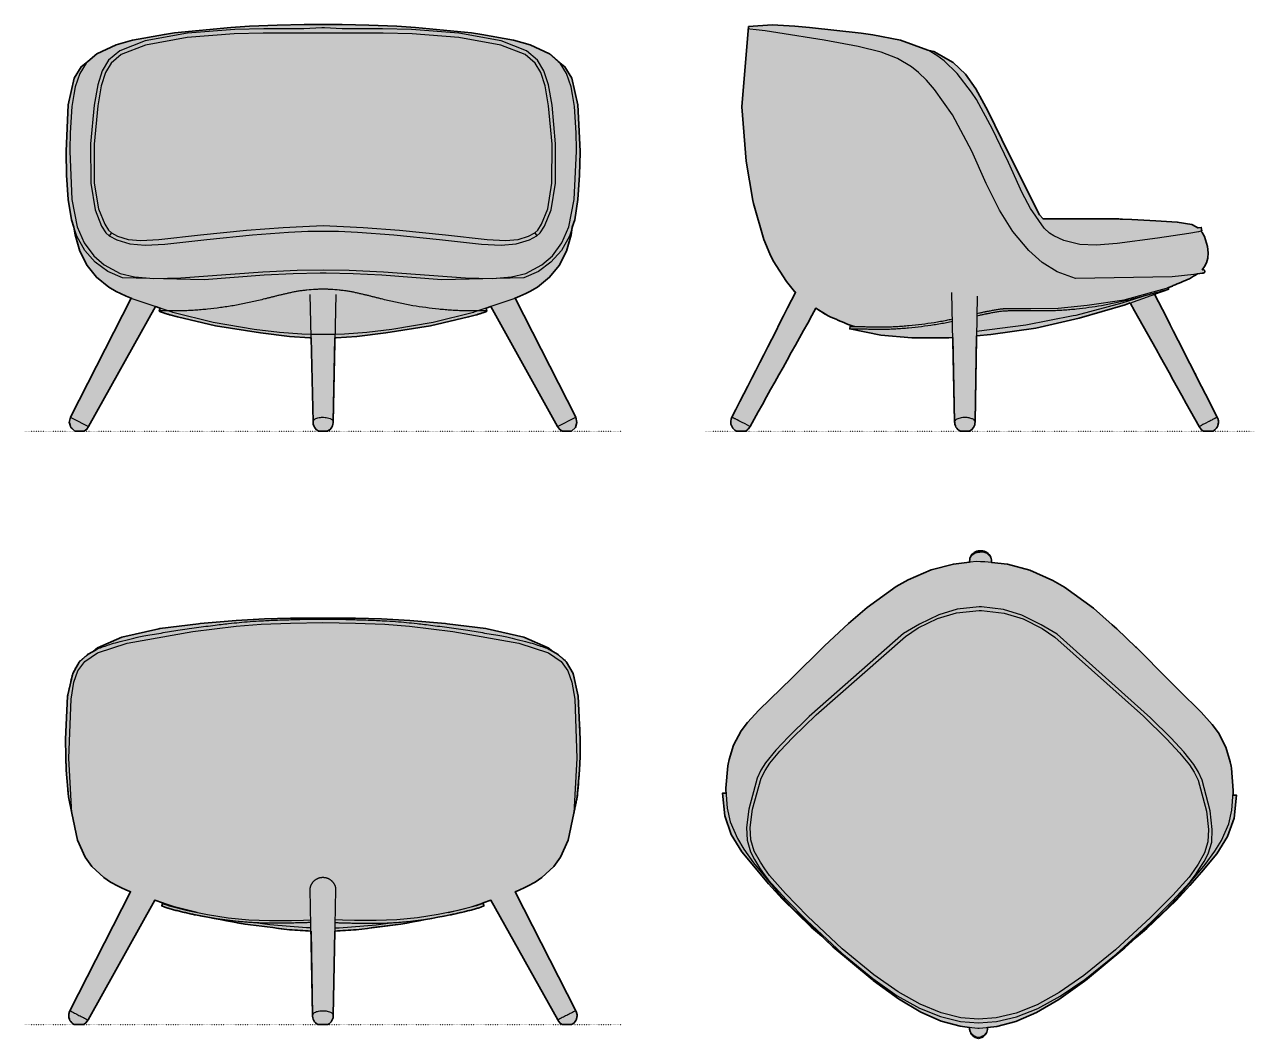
# Model space of a CAD drawing. Header units: millimetres. Extents: x 0 to 2311, y -1141 to 764.
import ezdxf

# ---------------------------------------------------------------- set-up
doc = ezdxf.new("R2010")
doc.units = ezdxf.units.MM
doc.linetypes.add('Dots', pattern=[1, 0, -1])
doc.layers.add('Blocks', color=7, linetype='Continuous')
doc.layers.add('Blocks$Fill', color=7, linetype='Continuous', true_color=0xffffff)
for name, color, linetype, lineweight, true_color in [('Blocks$Inner', 7, 'Continuous', 25, 0x007f00), ('Blocks$Outline', 7, 'Continuous', 35, 0xff3f3f), ('Groud', 7, 'Dots', 25, 0x243775)]:
    doc.layers.add(name, color=color, linetype=linetype, lineweight=lineweight, true_color=true_color)

# ---------------------------------------------------------------- blocks, each defined once
blk = doc.blocks.new('VIA57 Lounge Chair Side')
at = {"layer": 'Blocks$Fill'}
blk.add_hatch(color=256, dxfattribs=at).paths.add_polyline_path([(925.5, 381.8), (922.6, 384), (914.7, 388), (887.2, 392.7), (846.8, 395.2), (777.1, 398.6), (646, 398.8), (635, 398.6), (628.2, 406.3), (570.5, 520.9), (531.2, 601.8), (508.6, 642.8), (489, 670.4), (466, 692.5), (430, 713.3), (418.2, 715.6), (367.1, 734.4), (315.1, 744.7), (293.2, 747.8), (196.3, 758.2), (168.5, 760.6), (126, 763.4), (81.6, 760.4), (69.2, 609.3), (76.9, 506.9), (89.6, 433), (90.7, 427.8), (110.3, 359.9), (121.7, 333.1), (128.2, 320), (152.7, 281), (168, 262.6), (168, 262.6), (170, 260.7), (50.5, 26.1), (49, 22.4), (48.3, 18.4), (48.2, 15.7), (48.6, 13), (49.4, 10.3), (50.6, 7.8), (52.1, 5.5), (53.9, 3.4), (56, 1.6), (58.3, 0.1), (60.9, 0.1), (62.5, 0.1), (76.1, 0), (76.1, 0), (76.1, 0), (76.1, 0), (76.1, 0), (76.1, 0), (79.9, 2.6), (83.1, 6.2), (84.5, 8.6), (208.3, 230.8), (231.2, 216.4), (270.6, 199.7), (274.6, 198.3), (281.4, 196.3), (278.8, 196.4), (272.7, 197), (271.8, 192), (330.4, 180.4), (388.3, 175.4), (457.7, 175.3), (465.4, 175.8), (469, 15.6), (469.4, 12.9), (470.2, 10.2), (471.3, 7.7), (472.8, 5.4), (474.7, 3.3), (476.8, 1.5), (479.1, 0.1), (479.2, 0.1), (480.9, 0), (488.1, 0), (490.2, 0), (496.4, 0), (496.9, 0.1), (501, 2.9), (504.3, 6.9), (505.6, 9.3), (506.5, 11.9), (507.1, 14.6), (507.2, 17.2), (510, 179.2), (537, 181.2), (621.4, 193.7), (703.1, 212), (789, 237.3), (798.8, 240.8), (928.2, 8.6), (928.7, 7.6), (930.3, 5.3), (932.1, 3.2), (934.2, 1.4), (936.6, 0), (936.6, 0), (936.6, 0), (936.6, 0), (936.6, 0), (936.6, 0), (951.8, 0.1), (954.4, 0.1), (957.5, 2.2), (960.4, 5.2), (962, 7.5), (963.2, 10), (964, 12.6), (964.4, 15.4), (964.5, 18.1), (964.1, 20.9), (963.4, 23.5), (962.2, 26.1), (844.6, 257.2), (871, 266.6), (871, 266.6), (871, 266.6), (871, 266.6), (871, 266.6), (871, 266.6), (871, 266.6), (871, 266.6), (871, 266.6), (871, 266.6), (871, 266.6), (871, 266.6), (871, 266.6), (871, 266.6), (871, 266.6), (871, 266.6), (871, 266.6), (871, 266.6), (871, 266.6), (871, 266.6), (871, 266.6), (871, 266.6), (871, 266.6), (871, 266.6), (871, 266.6), (871, 266.6), (871, 266.6), (871, 266.6), (871, 266.6), (871, 266.6), (871, 266.6), (871, 266.6), (871, 266.6), (871, 266.6), (871, 266.6), (871, 266.6), (871, 266.6), (871, 266.6), (871, 266.6), (871, 266.6), (871, 266.6), (871, 266.6), (871, 266.6), (871, 266.6), (871, 266.6), (871, 266.6), (871, 266.6), (871, 266.6), (871, 266.6), (871, 266.6), (871, 266.6), (871, 266.6), (871, 266.6), (871, 266.6), (871, 266.6), (871, 266.6), (871, 266.6), (871, 266.6), (871, 266.6), (871, 266.6), (869.7, 269.5), (871.2, 270.1), (872.7, 270.6), (879.6, 273.3), (910, 286.3), (924.9, 295.3), (934.1, 296.5), (935.5, 296.9), (938.6, 298.3), (938.8, 298.8), (939, 299.3), (939.1, 299.9), (939, 300.4), (938.9, 301), (938.6, 301.5), (938.3, 302), (937.9, 302.5), (937.4, 302.8), (936.8, 303.1), (936.6, 303.2), (936.3, 303.3), (936.1, 303.4), (935.7, 303.4), (935.2, 303.4), (934.2, 303.3), (938.6, 309.1), (942.2, 316.1), (944.5, 325), (945.1, 334.9), (943.9, 346.7), (938.1, 365.5), (934, 372.9), (931.5, 375.9), (933.5, 376.3), (932.3, 382.8), (926.7, 382)], flags=0)
at = {"layer": 'Blocks$Inner'}
for p, q in [((187.1, 759), (186.7, 759)), ((928.2, 8.6), (798.8, 240.8)), ((932.5, 10.8), (928.6, 8.7)), ((951.6, 0.1), (951.8, 0.1))]:
    blk.add_line(p, q, dxfattribs=at)
for points in [[(418.2, 715.6), (430, 713.3), (466, 692.5), (489, 670.4), (508.6, 642.8), (531.2, 601.8), (570.5, 520.9), (628.2, 406.3), (635, 398.6), (646, 398.8), (748.6, 399.1), (777.1, 398.6), (780, 398.5), (784.1, 398.4), (801.6, 397.6), (846.8, 395.2), (887.2, 392.7), (914.7, 388), (922.6, 384), (925.5, 381.8), (926.7, 382), (932.3, 382.8), (933.5, 376.3), (931.5, 375.9), (927.1, 374.7), (908.9, 371.1), (849.8, 362.4), (774, 352.5), (734.5, 349.4), (704, 350.9), (674.2, 358.4), (655.2, 366.9), (647.3, 372), (637.2, 381.5), (611.2, 418.3), (595.9, 447.7), (570, 504.6), (539.7, 567.6), (509.9, 623), (500.6, 636.8), (473.5, 671.6), (449, 695.7), (435.7, 705.7), (420.9, 714.6), (367.1, 734.4), (315.1, 744.7), (293.2, 747.8), (196.3, 758.2), (168.5, 760.6), (126, 763.4), (81.6, 760.4), (69.2, 609.3), (76.9, 506.9), (89.6, 433), (90.7, 427.8), (110.3, 359.9), (121.7, 333.1), (128.2, 320), (152.7, 281), (168, 262.6)], [(931.5, 375.9), (934, 372.9), (938.1, 365.5), (943.9, 346.7), (945.1, 334.9), (944.5, 325), (942.2, 316.1), (938.6, 309.1), (934.2, 303.3), (935.2, 303.4), (935.7, 303.4), (936.1, 303.4), (936.3, 303.3), (936.6, 303.2), (936.8, 303.1), (937.4, 302.8), (937.9, 302.5), (938.3, 302), (938.6, 301.5), (938.9, 301), (939, 300.4), (939.1, 299.9), (939, 299.3), (938.8, 298.8), (938.6, 298.3), (935.5, 296.9), (934.1, 296.5), (918.2, 294.4), (877.6, 289.6), (696, 286.8), (661.3, 299.4), (633, 316.9), (608, 339.4), (577.9, 375.2), (552.9, 415.1), (528.2, 465.3), (501.1, 525.7), (464.6, 594.3), (431.2, 641.8), (415.7, 659.6), (401.1, 673.7), (387.7, 684.4), (361.5, 700), (330.6, 711.9), (287.5, 722.9), (223.7, 734.3), (136.7, 748.4), (112.7, 751.8), (95.7, 754), (83.8, 755.3), (81.2, 755.7)], [(924.9, 295.3), (910, 286.3), (879.6, 273.3), (872.7, 270.6), (869.7, 269.5), (871, 266.6)], [(50.5, 26.1), (170, 260.7), (168, 262.6)], [(479.2, 0.1), (479.1, 0.1), (476.8, 1.5), (474.7, 3.3), (472.8, 5.4), (471.3, 7.7), (470.2, 10.2), (469.4, 12.9), (469, 15.6), (468.9, 17.2), (463.5, 260.7)], [(510, 179.2), (537, 181.2), (621.4, 193.7), (703.1, 212), (789, 237.3), (871, 266.6)], [(830.7, 255.4), (782.9, 240.3), (696.8, 217.5), (691.5, 216.3), (602.8, 199.2), (510.1, 186.9)], [(560.8, 230.1), (611.9, 230.4), (663.2, 230.8), (717.8, 236.4), (787.3, 246.8), (871.2, 270.1)], [(511.2, 253.5), (507.2, 17.2), (507.1, 14.6), (506.5, 11.9), (505.6, 9.3), (504.3, 6.9), (501, 2.9), (496.9, 0.1), (496.4, 0), (495.4, 0), (494, 0), (492.2, 0), (490.2, 0), (488.1, 0)], [(281.4, 196.3), (274.6, 198.3), (270.6, 199.7), (231.2, 216.4), (208.3, 230.8), (84.5, 8.6)], [(279.2, 196.3), (272.7, 197), (271.8, 192), (330.4, 180.4), (388.3, 175.4), (457.7, 175.3), (465.4, 175.9)], [(50.5, 26.1), (49, 22.4), (48.3, 18.4), (48.2, 15.7), (48.6, 13), (49.4, 10.3), (50.6, 7.8), (52.1, 5.5), (53.9, 3.4), (56, 1.6), (58.3, 0.1), (60.9, 0.1)], [(951.8, 0.1), (954.4, 0.1), (957.5, 2.2), (960.4, 5.2), (962, 7.5), (963.2, 10), (964, 12.6), (964.4, 15.4), (964.5, 18.1), (964.1, 20.9), (963.4, 23.5), (962.2, 26.1)], [(76.1, 0), (79.9, 2.6), (83.1, 6.2), (84.5, 8.6)], [(928.2, 8.6), (928.7, 7.6), (930.3, 5.3), (932.1, 3.2), (934.2, 1.4), (936.6, 0)]]:
    blk.add_lwpolyline(points, dxfattribs=at)
for points, degree in [([(168, 262.6), (168, 262.6), (168, 262.6), (168, 262.6)], 3), ([(844.6, 257.2), (962.2, 26.1)], 1), ([(50.9, 25.9), (50.7, 25.9), (50.5, 26), (50.5, 26.1)], 3), ([(51.3, 25.6), (51.1, 25.7), (51, 25.8), (50.9, 25.9)], 3), ([(961.9, 25.9), (961.7, 25.8), (961.6, 25.7), (961.4, 25.6)], 3), ([(962.2, 26.1), (962.2, 26), (962, 25.9), (961.9, 25.9)], 3), ([(928.6, 8.7), (928.4, 8.6), (928.3, 8.6), (928.2, 8.6)], 3), ([(946.4, 17.9), (934.4, 11.8), (933.4, 11.2), (932.5, 10.8)], 3)]:
    blk.add_open_spline(points, degree=degree, dxfattribs=at)
for points, knots in [([(869.9, 266.3), (868.6, 265.9), (866.3, 265.2), (862.6, 264.2), (860.3, 263.6), (858.4, 263), (856.3, 262.5), (853.3, 261.6), (849.1, 260.4), (844.6, 259.2), (841, 258.2), (838.3, 257.4), (835.6, 256.7), (832, 255.7), (827.3, 254.5), (821.6, 252.9), (815.9, 251.4), (810.1, 249.9), (802.3, 247.9), (792.5, 245.5), (780.6, 242.8), (764.6, 239.3), (744.7, 235.5), (721.2, 231.9), (701.5, 229.4), (687.6, 228.1), (679.6, 227.4), (673.5, 226.9), (667.5, 226.6), (661.4, 226.3), (656.3, 226.1), (652.1, 226), (649, 225.9), (645.8, 225.8), (641.5, 225.7), (636, 225.7), (630.4, 225.7), (625.8, 225.7), (622.3, 225.7), (618.8, 225.7), (613.9, 225.7), (607.7, 225.7), (601.4, 225.8), (596.8, 225.8), (594.2, 225.8), (592.3, 225.8), (590.3, 225.8), (587.6, 225.8), (582.8, 225.8), (575.7, 225.8), (567.3, 225.7), (559.1, 225.3), (551.3, 224.3), (543.6, 223), (537.3, 221.8), (533, 220.9), (530.6, 220.4), (528.9, 220.1), (527.1, 219.8), (524.8, 219.3), (520.8, 218.5), (515.9, 217.3), (512.1, 216.4), (510.5, 216)], [21.8692334, 21.8692334, 21.8692334, 21.8692334, 21.8884641, 21.8980795, 21.9028872, 21.9076949, 21.9125026, 21.9173103, 21.9269257, 21.9365411, 21.9413488, 21.9461564, 21.9509641, 21.9557718, 21.9653872, 21.9750026, 21.984618, 21.9942334, 22.0038488, 22.0230795, 22.0423103, 22.0615411, 22.1000026, 22.1384641, 22.1769257, 22.1961564, 22.2057718, 22.2153872, 22.2250026, 22.234618, 22.2442334, 22.2490411, 22.2538488, 22.2586564, 22.2634641, 22.2730795, 22.2826949, 22.2875026, 22.2923103, 22.297118, 22.3019257, 22.3115411, 22.3211564, 22.3259641, 22.328368, 22.3307718, 22.3331757, 22.3355795, 22.3403872, 22.3500026, 22.359618, 22.3692334, 22.3788488, 22.3884641, 22.3980795, 22.4028872, 22.4052911, 22.4076949, 22.4100988, 22.4125026, 22.4173103, 22.4269257, 22.4341988, 22.4341988, 22.4341988, 22.4341988]), ([(871, 266.6), (871, 266.6), (871, 266.6), (870.8, 266.5), (870.2, 266.3), (869.9, 266.3)], [7.215196, 7.215196, 7.215196, 7.215196, 7.999804, 14.934519, 21.869233, 21.869233, 21.869233, 21.869233]), ([(272.7, 197), (273.2, 196.8), (274.3, 196.5), (276.8, 196.4), (279.1, 196.3), (282, 196.3), (285.4, 196.3), (289.3, 196.3), (292.7, 196.3), (295.7, 196.3), (298.8, 196.3), (302.9, 196.2), (307.3, 196.1), (310.8, 196), (313.5, 196), (316.1, 195.9), (319.8, 195.9), (324.4, 195.8), (330.1, 195.8), (335.7, 195.8), (341.5, 195.9), (349.3, 196.1), (359.2, 196.6), (371.1, 197.4), (387.1, 198.8), (407, 201), (426.6, 203.6), (442.3, 206.2), (453.2, 208.3), (460.2, 209.7), (463.2, 210.3)], [0, 0, 0, 0, 0.0192308, 0.0288462, 0.0384615, 0.0480769, 0.0576923, 0.0673077, 0.0769231, 0.0817308, 0.0865385, 0.0961538, 0.1057692, 0.1105769, 0.1153846, 0.1201923, 0.125, 0.1346154, 0.1442308, 0.1538462, 0.1634615, 0.1730769, 0.1923077, 0.2115385, 0.2307692, 0.2692308, 0.3076923, 0.3269231, 0.3461538, 0.3610407, 0.3610407, 0.3610407, 0.3610407]), ([(510.7, 220.9), (512.2, 221.3), (515.9, 222.1), (520.8, 223.3), (524.8, 224.1), (527.1, 224.5), (528.8, 224.9), (530.6, 225.2), (533, 225.7), (537.2, 226.5), (543.5, 227.8), (551.2, 229.1), (557, 229.8), (560.2, 230), (560.8, 230.1)], [0.43524595, 0.43524595, 0.43524595, 0.43524595, 0.44230769, 0.45192308, 0.45673077, 0.45913462, 0.46153846, 0.46394231, 0.46634615, 0.47115385, 0.48076923, 0.49038462, 0.5, 0.50220121, 0.50220121, 0.50220121, 0.50220121]), ([(464.8, 205.8), (461.1, 205), (453.5, 203.5), (442, 201.3), (426.2, 198.7), (406.4, 196), (386.4, 193.9), (370.4, 192.5), (358.4, 191.7), (348.4, 191.2), (340.5, 191), (334.7, 190.9), (329, 190.9), (323.3, 190.9), (317.7, 191), (313.2, 191.1), (309.6, 191.1), (306.1, 191.2), (301.7, 191.3), (297.5, 191.4), (294.4, 191.5), (292.1, 191.5), (290, 191.5), (287.3, 191.5), (284.1, 191.5), (280.7, 191.5), (277.8, 191.5), (275.5, 191.5), (274.3, 191.6), (273.7, 191.7)], [0.6361803, 0.6361803, 0.6361803, 0.6361803, 0.6538462, 0.6730769, 0.6923077, 0.7307692, 0.7692308, 0.7884615, 0.8076923, 0.8269231, 0.8365385, 0.8461538, 0.8557692, 0.8653846, 0.875, 0.8846154, 0.8894231, 0.8942308, 0.9038462, 0.9134615, 0.9182692, 0.9230769, 0.9278846, 0.9326923, 0.9423077, 0.9519231, 0.9615385, 0.9711538, 0.9806655, 0.9806655, 0.9806655, 0.9806655]), ([(84, 8.8), (57, 22.7), (56.1, 23.2), (54.4, 24), (53, 24.8), (51.9, 25.3), (51.5, 25.5), (51.3, 25.6)], [261.6670978, 261.6670978, 261.6670978, 261.6670978, 261.7777979, 261.888909, 262.1111312, 262.2222423, 262.3333535, 262.3333535, 262.3333535, 262.3333535]), ([(468.9, 17.6), (469.4, 19), (471.2, 22.4), (478.2, 25.1), (485.8, 26.3), (493.8, 25.9), (499.9, 24.4), (505.3, 21.9), (506.8, 18.8), (507.2, 17.4)], [0, 0, 0, 0, 4.240998, 11.036523, 21.178078, 27.696371, 34.749509, 40.168877, 44.579025, 44.579025, 44.579025, 44.579025]), ([(961.4, 25.6), (961.2, 25.5), (960.8, 25.3), (960, 24.9), (959, 24.4), (957.9, 23.8), (956.6, 23.2), (955.7, 22.7), (955.2, 22.5)], [259.6565735, 259.6565735, 259.6565735, 259.6565735, 259.7676846, 259.8787957, 259.9899068, 260.1010179, 260.212129, 260.3224184, 260.3224184, 260.3224184, 260.3224184]), ([(60.9, 0.1), (61.4, 0.1), (62.5, 0.1), (65.1, 0.1), (68.7, 0.1), (72.7, 0), (75.4, 0), (76.1, 0), (76.1, 0)], [12.5896764, 12.5896764, 12.5896764, 12.5896764, 12.6896764, 12.7896764, 12.9896764, 13.1896764, 13.3896764, 13.5887813, 13.5887813, 13.5887813, 13.5887813]), ([(84.5, 8.6), (84.5, 8.6), (84.5, 8.6), (84.3, 8.7), (84, 8.8)], [261.59206817, 261.59206817, 261.59206817, 261.59206817, 261.60788971, 261.66709784, 261.66709784, 261.66709784, 261.66709784]), ([(488.1, 0), (486.7, 0), (483.9, 0), (480.9, 0), (479.8, 0), (479.2, 0.1)], [248.2812166, 248.2812166, 248.2812166, 248.2812166, 248.4812166, 248.6812166, 248.8245223, 248.8245223, 248.8245223, 248.8245223]), ([(936.6, 0), (936.6, 0), (937.3, 0), (940.1, 0), (944.1, 0.1), (947.7, 0.1), (950.2, 0.1), (951.3, 0.1), (951.8, 0.1)], [4.0003639, 4.0003639, 4.0003639, 4.0003639, 4.1994833, 4.3994979, 4.5995124, 4.799527, 4.8995342, 4.9995415, 4.9995415, 4.9995415, 4.9995415]), ([(947.8, 18.6), (947.7, 18.6), (947.3, 18.4), (946.8, 18.1), (946.4, 17.9)], [260.74347876, 260.74347876, 260.74347876, 260.74347876, 260.7491566, 260.78019239, 260.78019239, 260.78019239, 260.78019239]), ([(951.8, 20.7), (950.6, 20.1), (949.3, 19.4), (948, 18.7), (947.8, 18.6)], [260.5334068, 260.5334068, 260.5334068, 260.5334068, 260.7108451, 260.7434788, 260.7434788, 260.7434788, 260.7434788]), ([(955.2, 22.5), (954.2, 21.9), (953, 21.3), (951.8, 20.7), (951.8, 20.7)], [260.3224184, 260.3224184, 260.3224184, 260.3224184, 260.5217876, 260.5334068, 260.5334068, 260.5334068, 260.5334068])]:
    blk.add_open_spline(points, degree=3, knots=knots, dxfattribs=at)
at = {"layer": 'Blocks$Outline'}
for points in [[(418.2, 715.6), (367.1, 734.4), (315.1, 744.7), (293.2, 747.8), (196.3, 758.2), (168.5, 760.6), (126, 763.4), (81.6, 760.4)], [(81.6, 760.4), (69.2, 609.3), (76.9, 506.9), (89.6, 433), (90.7, 427.8), (110.3, 359.9), (121.7, 333.1), (128.2, 320), (152.7, 281), (168, 262.6)], [(925.5, 381.8), (922.6, 384), (914.7, 388), (887.2, 392.7), (846.8, 395.2), (801.6, 397.6), (784.1, 398.4), (780, 398.5), (777.1, 398.6), (748.6, 399.1), (646, 398.8), (635, 398.6), (628.2, 406.3), (570.5, 520.9), (531.2, 601.8), (508.6, 642.8), (489, 670.4), (466, 692.5), (430, 713.3), (418.2, 715.6)], [(924.9, 295.3), (934.1, 296.5), (935.5, 296.9), (938.6, 298.3), (938.8, 298.8), (939, 299.3), (939.1, 299.9), (939, 300.4), (938.9, 301), (938.6, 301.5), (938.3, 302), (937.9, 302.5), (937.4, 302.8), (936.8, 303.1), (936.6, 303.2), (936.3, 303.3), (936.1, 303.4), (935.7, 303.4), (935.2, 303.4), (934.2, 303.3), (938.6, 309.1), (942.2, 316.1), (944.5, 325), (945.1, 334.9), (943.9, 346.7), (938.1, 365.5), (934, 372.9), (931.5, 375.9)], [(933.5, 376.3), (932.3, 382.8), (926.7, 382), (925.5, 381.8)], [(931.5, 375.9), (933.5, 376.3)], [(844.6, 257.2), (871, 266.6)], [(510, 179.2), (537, 181.2), (621.4, 193.7), (703.1, 212), (789, 237.3), (798.8, 240.8)], [(278.8, 196.4), (272.7, 197), (271.8, 192), (330.4, 180.4), (388.3, 175.4), (457.7, 175.3), (465.4, 175.8)], [(465.4, 175.8), (468.9, 17.2), (469, 15.6), (469.4, 12.9), (470.2, 10.2), (471.3, 7.7), (472.8, 5.4), (474.7, 3.3), (476.8, 1.5), (479.1, 0.1)], [(507.2, 17.2), (510, 179.2)], [(50.5, 26.1), (49, 22.4), (48.3, 18.4), (48.2, 15.7), (48.6, 13), (49.4, 10.3), (50.6, 7.8), (52.1, 5.5), (53.9, 3.4), (56, 1.6), (58.3, 0.1)], [(496.9, 0.1), (501, 2.9), (504.3, 6.9), (505.6, 9.3), (506.5, 11.9), (507.1, 14.6), (507.2, 17.2)]]:
    blk.add_lwpolyline(points, dxfattribs=at)
for points, knots in [([(871, 266.6), (871, 266.6), (871, 266.6), (871, 266.6), (871, 266.6), (871, 266.6), (870.5, 267.6), (870.1, 268.5), (869.7, 269.5), (870.2, 269.7), (871.2, 270.1), (872.2, 270.5), (872.7, 270.6), (875, 271.5), (877.3, 272.4), (879.6, 273.3), (889.7, 277.7), (899.9, 282), (910, 286.3), (915, 289.3), (920, 292.3), (924.9, 295.3)], [-9.219246, -9.219246, -9.219246, -9.219246, -9.130178, -7.999804, -7.215196, -7.215196, -7.215196, -4, -4, -4, -3.5, -3, -3, -3, -2, -2, -2, -1, -1, -1, 0, 0, 0, 0]), ([(168, 262.6), (168, 262.6), (168, 262.6), (168, 262.6), (168, 262.6), (168.7, 262), (169.3, 261.3), (170, 260.7), (130.1, 182.5), (90.3, 104.3), (50.5, 26.1)], [-265.289284, -265.289284, -265.289284, -265.289284, -265.289277, -265.288809, -265.288809, -265.288809, -264.288809, -264.288809, -264.288809, -0.999971, -0.999971, -0.999971, -0.999971]), ([(84.5, 8.6), (125.8, 82.6), (167, 156.7), (208.3, 230.8), (215.9, 226), (223.6, 221.2), (231.2, 216.4), (244.4, 210.8), (257.5, 205.2), (270.6, 199.7), (272, 199.2), (273.3, 198.8), (274.6, 198.3), (276.9, 197.7), (279.1, 197), (281.4, 196.3)], [-261.592068, -261.592068, -261.592068, -261.592068, -7.246822, -7.246822, -7.246822, -6.246822, -6.246822, -6.246822, -5.246822, -5.246822, -5.246822, -1, -1, -1, 0, 0, 0, 0]), ([(281.4, 196.3), (280.6, 196.3), (279.7, 196.3), (278.9, 196.4), (278.8, 196.4)], [-0.04589047, -0.04589047, -0.04589047, -0.04589047, -0.038461538, -0.036884168, -0.036884168, -0.036884168, -0.036884168]), ([(928.2, 8.6), (928.4, 8.2), (928.6, 7.9), (928.7, 7.6), (929.2, 6.8), (929.8, 6), (930.3, 5.3), (930.9, 4.6), (931.5, 3.9), (932.1, 3.2), (932.8, 2.6), (933.5, 2), (934.2, 1.4), (935, 1), (935.8, 0.5), (936.6, 0), (936.6, 0), (937.3, 0), (940.1, 0), (944.1, 0.1), (947.7, 0.1), (950.2, 0.1), (951.3, 0.1), (951.8, 0.1), (952.7, 0.1), (953.6, 0.1), (954.4, 0.1), (955.5, 0.8), (956.5, 1.5), (957.5, 2.2), (958.5, 3.2), (959.5, 4.2), (960.4, 5.2), (961, 6), (961.5, 6.7), (962, 7.5), (962.4, 8.3), (962.8, 9.1), (963.2, 10), (963.5, 10.9), (963.7, 11.7), (964, 12.6), (964.2, 13.5), (964.3, 14.4), (964.4, 15.4), (964.5, 16.3), (964.5, 17.2), (964.5, 18.1), (964.4, 19), (964.2, 20), (964.1, 20.9), (963.9, 21.8), (963.6, 22.7), (963.4, 23.5), (963, 24.4), (962.6, 25.2), (962.2, 26.1)], [-1, -1, -1, -1, 0.000073, 0.000073, 0.000073, 1.000146, 1.000146, 1.000146, 2.000218, 2.000218, 2.000218, 3.000291, 3.000291, 3.000291, 4.000364, 4.000364, 4.000364, 4.199483, 4.399498, 4.599512, 4.799527, 4.899534, 4.999542, 4.999542, 4.999542, 7.588988, 7.588988, 7.588988, 8.588988, 8.588988, 8.588988, 9.588988, 9.588988, 9.588988, 10.588988, 10.588988, 10.588988, 11.588988, 11.588988, 11.588988, 12.588988, 12.588988, 12.588988, 13.588988, 13.588988, 13.588988, 14.588988, 14.588988, 14.588988, 15.588988, 15.588988, 15.588988, 16.588988, 16.588988, 16.588988, 17.588988, 17.588988, 17.588988, 17.588988]), ([(58.3, 0.1), (59.2, 0.1), (60, 0.1), (60.9, 0.1), (61.4, 0.1), (62.5, 0.1), (65.1, 0.1), (68.7, 0.1), (72.7, 0), (75.4, 0), (76.1, 0), (76.1, 0), (77.4, 0.9), (78.7, 1.7), (79.9, 2.6), (81, 3.8), (82.1, 5), (83.1, 6.2), (83.6, 7), (84.1, 7.8), (84.5, 8.6)], [0, 0, 0, 0, 2.589258, 2.589258, 2.589258, 2.689258, 2.789258, 2.989258, 3.189258, 3.389258, 3.588363, 3.588363, 3.588363, 4.588571, 4.588571, 4.588571, 5.588779, 5.588779, 5.588779, 6.588987, 6.588987, 6.588987, 6.588987]), ([(479.1, 0.1), (479.2, 0.1), (479.2, 0.1), (479.2, 0.1), (479.8, 0), (480.9, 0), (483.9, 0), (486.7, 0), (488.1, 0), (488.8, 0), (489.5, 0), (490.2, 0), (490.9, 0), (491.6, 0), (492.2, 0), (492.8, 0), (493.4, 0), (494, 0), (494.5, 0), (494.9, 0), (495.4, 0), (495.7, 0), (496.1, 0), (496.4, 0), (496.6, 0.1), (496.8, 0.1), (496.9, 0.1)], [0.056694, 0.056694, 0.056694, 0.056694, 0.456694, 0.456694, 0.456694, 0.6, 0.8, 1, 1, 1, 2, 2, 2, 3, 3, 3, 4, 4, 4, 5, 5, 5, 6, 6, 6, 7, 7, 7, 7])]:
    blk.add_open_spline(points, degree=3, knots=knots, dxfattribs=at)
for points in [[(962.2, 26.1), (923, 103.1), (883.8, 180.1), (844.6, 257.2)], [(798.8, 240.8), (842, 163.4), (885.1, 86), (928.2, 8.6)]]:
    blk.add_open_spline(points, degree=3, dxfattribs=at)
blk = doc.blocks.new('VIA57 Lounge Chair Top')
at = {"layer": 'Blocks$Fill'}
blk.add_hatch(color=256, dxfattribs=at).paths.add_polyline_path([(186.3, -268.7), (166.6, -251.9), (112.1, -198.8), (86.2, -170.3), (64.8, -145), (36, -110.2), (16.2, -77.7), (4.1, -42.9), (0, 0), (6.6, 0), (6.3, 5), (6.3, 9.1), (10.2, 51), (10.8, 54.3), (12.6, 63), (20.9, 90.2), (35.2, 117), (46.9, 132.6), (67.9, 155.5), (109.9, 196.4), (227.6, 310.6), (236.4, 318.4), (272, 349), (326.3, 388), (348.7, 400.7), (392, 419.4), (433.8, 430.4), (464.1, 433.6), (464.1, 435.6), (464.3, 438.4), (464.8, 441.1), (465.7, 443.7), (467, 446.1), (468.6, 448.4), (470.6, 450.4), (472.8, 452.1), (475.2, 453.4), (477.8, 454.4), (480.5, 455), (483.2, 455.2), (484.8, 455), (486.4, 455.2), (489.1, 455), (491.8, 454.3), (494.4, 453.3), (496.8, 452), (499, 450.3), (500.9, 448.3), (502.5, 446), (503.8, 443.5), (504.7, 440.9), (505.2, 438.2), (505.3, 435.4), (505.3, 433.4), (535.6, 430), (577.3, 418.7), (620.5, 399.6), (642.7, 386.6), (696.7, 347.2), (732.1, 316.4), (740.8, 308.4), (777.6, 273.3), (899.2, 152), (920, 128.9), (931.5, 113.2), (945.6, 86.3), (953.7, 59), (955.4, 50.4), (956, 47), (959.5, 5.1), (959.5, 1), (959.1, -4), (965.8, -4.1), (961.3, -46.9), (948.9, -81.6), (928.9, -113.9), (899.8, -148.5), (878.1, -173.6), (852, -201.9), (797.1, -254.5), (777.2, -271.2), (756.1, -290.9), (681.9, -352), (679.8, -353.6), (632, -387.9), (589.9, -412.3), (551.3, -428.9), (515.6, -438.5), (497.9, -440.2), (498, -440.7), (498, -441.2), (498, -441.7), (498, -442.1), (497.9, -442.5), (497.9, -442.9), (497.9, -443.3), (497.8, -443.7), (497.8, -444.1), (497.3, -446.8), (496.4, -449.4), (495.2, -451.9), (493.6, -454.2), (491.6, -456.2), (489.5, -457.9), (487, -459.2), (482.9, -460.7), (481, -460.9), (479, -460.6), (474.9, -459.2), (472.5, -457.8), (470.3, -456.1), (468.4, -454.1), (466.8, -451.8), (465.6, -449.3), (464.7, -446.7), (464.2, -444), (464.2, -443.5), (464.2, -443.2), (464.2, -442.8), (464.1, -442.4), (464.1, -442), (464.1, -441.6), (464.1, -441.1), (464.1, -440.6), (464.2, -440.1), (446.5, -438.2), (410.9, -428.3), (372.4, -411.4), (330.5, -386.6), (283, -351.9), (280.9, -350.3), (207.3, -288.6)], flags=0)
at = {"layer": 'Blocks$Inner'}
for points in [[(464.1, 433.6), (464.1, 435.6), (464.3, 438.4), (464.8, 441.1), (465.7, 443.7), (467, 446.1), (468.6, 448.4), (470.6, 450.4), (472.8, 452.1), (475.2, 453.4), (477.8, 454.4), (480.5, 455), (483.2, 455.2), (484.8, 455), (486.4, 455.2), (489.1, 455), (491.8, 454.3), (494.4, 453.3), (496.8, 452), (499, 450.3), (500.9, 448.3), (502.5, 446), (503.8, 443.5), (504.7, 440.9), (505.2, 438.2), (505.3, 435.4), (505.3, 433.4)], [(6.6, 0), (0, 0), (4.1, -42.9), (16.2, -77.7), (36, -110.2), (64.8, -145), (86.2, -170.3), (112.1, -198.8), (166.6, -251.9), (186.3, -268.7)], [(959.1, -4), (965.8, -4.1), (961.3, -46.9), (948.9, -81.6), (928.9, -113.9), (899.8, -148.5), (878.1, -173.6), (852, -201.9), (797.1, -254.5), (777.2, -271.2)], [(497.8, -443.7), (497.8, -444.1), (497.3, -446.8), (496.4, -449.4), (495.2, -451.9), (493.6, -454.2), (491.6, -456.2), (489.5, -457.9), (487, -459.2), (482.9, -460.7), (481, -460.9), (479, -460.6), (474.9, -459.2), (472.5, -457.8), (470.3, -456.1), (468.4, -454.1), (466.8, -451.8), (465.6, -449.3), (464.7, -446.7), (464.2, -444), (464.2, -443.5)]]:
    blk.add_lwpolyline(points, dxfattribs=at)
for points in [[(955.4, 50.4), (953.7, 59), (945.6, 86.3), (931.5, 113.2), (920, 128.9), (899.2, 152), (857.5, 193.2), (837.7, 212.9), (777.6, 273.3), (776.5, 274.3), (740.8, 308.4), (732.1, 316.4), (696.7, 347.2), (642.7, 386.6), (620.5, 399.6), (577.3, 418.7), (535.6, 430), (492.9, 434.8), (484.7, 434.8), (476.5, 434.9), (433.8, 430.4), (392, 419.4), (348.7, 400.7), (326.3, 388), (272, 349), (236.4, 318.4), (227.6, 310.6), (191.6, 276.8), (190.5, 275.7), (129.9, 215.9), (109.9, 196.4), (67.9, 155.5), (46.9, 132.6), (35.2, 117), (20.9, 90.2), (12.6, 63), (10.8, 54.3), (10.2, 51), (6.3, 9.1), (6.3, 5), (8.6, -28.3), (14.1, -53.7), (27.8, -85.2), (40.1, -105.3), (58.2, -130.8), (104, -186.8), (130.5, -215.5), (207.3, -288.6), (280.9, -350.3), (283, -351.9), (330.5, -386.6), (372.4, -411.4), (410.9, -428.3), (446.5, -438.2), (479.6, -441.7), (480.2, -441.7), (481, -441.6), (481.9, -441.7), (482.4, -441.7), (515.6, -438.5), (551.3, -428.9), (589.9, -412.3), (632, -387.9), (679.8, -353.6), (681.9, -352), (756.1, -290.9), (833.5, -218.4), (860.2, -189.9), (906.5, -134.3), (924.8, -109), (937.3, -89), (951.2, -57.7), (956.9, -32.3), (959.5, 1), (959.5, 5.1), (956, 47)], [(486.8, 350.2), (484.4, 350), (481.9, 350.2), (441.1, 345.6), (406.2, 334.8), (370.1, 317.3), (339.7, 299.9), (162.7, 144.1), (123.7, 106), (99.9, 80.9), (80.9, 57.1), (72.1, 43), (64.8, 27.8), (49.3, -30), (45, -64.7), (46.1, -88.3), (52.4, -110.3), (59.9, -124.8), (69.6, -140.2), (74.8, -148.3), (86.1, -163.5), (119.6, -200.1), (158.8, -239.9), (223.9, -300.7), (282.2, -348.4), (328.1, -380.6), (369.9, -403.8), (409.7, -419.8), (447.3, -429), (481.1, -431.7), (514.8, -429.3), (552.5, -420.4), (592.5, -404.7), (634.5, -381.8), (680.6, -350.1), (739.4, -302.8), (805, -242.6), (844.5, -203.2), (878.3, -166.8), (889.7, -151.7), (895, -143.7), (904.8, -128.4), (912.5, -113.9), (919, -92), (920.2, -68.4), (916.2, -33.6), (901.2, 24.3), (894, 39.5), (885.3, 53.7), (866.5, 77.7), (843, 103), (804.3, 141.4), (628.6, 298.7), (598.4, 316.4), (562.4, 334.2), (527.6, 345.2)], [(484.3, 343.1), (486.7, 343.2), (529, 338.2), (564.5, 327.2), (600.8, 309.5), (624.6, 293), (791.2, 144.5), (834.9, 101.3), (858.8, 75.9), (877.3, 53), (886.2, 39.1), (893.5, 24.5), (909.1, -33.7), (913.2, -68.4), (912, -91.3), (905.4, -112.4), (893.4, -133.4), (885.4, -145.5), (876.5, -158), (846, -191.6), (804.1, -233.7), (738.4, -294.4), (678.7, -342.8), (632.6, -374.8), (591, -397.7), (551.5, -413.4), (514.3, -422.3), (481.1, -424.7), (447.9, -422), (410.9, -412.8), (371.4, -396.8), (330, -373.5), (284.2, -341.2), (224.9, -292.3), (159.8, -231), (118.1, -188.5), (88, -154.7), (79.2, -142.1), (71.3, -130), (59.4, -108.9), (53, -87.7), (52, -64.8), (56.4, -30.2), (72.5, 27.9), (79.9, 42.5), (88.9, 56.3), (107.6, 79), (131.8, 104.2), (175.8, 147.1), (343.7, 294.2), (367.5, 310.5), (404.1, 327.9), (439.6, 338.6), (481.9, 343.2)]]:
    blk.add_lwpolyline(points, close=True, dxfattribs=at)
for points, knots in [([(464.3, 438.4), (465.1, 441.2), (465.3, 441.8), (465.6, 442.4), (465.7, 442.7)], [0.84968147, 0.84968147, 0.84968147, 0.84968147, 0.875, 0.90035962, 0.90035962, 0.90035962, 0.90035962]), ([(467.8, 445.9), (467, 444.9), (466.2, 443.8), (465.7, 442.5), (465.6, 442.5)], [0.0003106, 0.0003106, 0.0003106, 0.0003106, 0.2, 0.2115244, 0.2115244, 0.2115244, 0.2115244]), ([(467.8, 445.9), (468.2, 446.4), (469, 447.3), (470.9, 449), (473.1, 450.4), (475.5, 451.5), (477.3, 452.1), (479.3, 452.6), (481.2, 452.9), (482.6, 452.9), (483.2, 452.9)], [0, 0, 0, 0, 0.111111, 0.222222, 0.444444, 0.555556, 0.666667, 0.777778, 0.888889, 1, 1, 1, 1]), ([(501.7, 445.8), (501.3, 446.3), (500.5, 447.2), (498.6, 448.9), (496.5, 450.3), (494.1, 451.4), (492.2, 452), (490.3, 452.5), (488.3, 452.8), (487, 452.9), (486.3, 452.9)], [0, 0, 0, 0, 0.111111, 0.222222, 0.444444, 0.555556, 0.666667, 0.777778, 0.888889, 1, 1, 1, 1]), ([(501.7, 445.8), (502.5, 444.8), (503.3, 443.6), (503.8, 442.4), (503.9, 442.3)], [0.0003106, 0.0003106, 0.0003106, 0.0003106, 0.2, 0.2115244, 0.2115244, 0.2115244, 0.2115244]), ([(505.2, 438.2), (504.4, 441.1), (504.2, 441.7), (503.9, 442.3), (503.8, 442.5)], [0.84968147, 0.84968147, 0.84968147, 0.84968147, 0.875, 0.90035962, 0.90035962, 0.90035962, 0.90035962]), ([(464.2, -440.1), (464, -442.1), (464.2, -444.1), (464.7, -446.1), (465, -446.8)], [0.4, 0.4, 0.4, 0.4, 0.6, 0.7194514, 0.7194514, 0.7194514, 0.7194514]), ([(465, -446.8), (465.1, -447.3), (465.4, -447.9), (465.6, -448.4), (465.7, -448.6)], [0.71945142, 0.71945142, 0.71945142, 0.71945142, 0.75853865, 0.77006758, 0.77006758, 0.77006758, 0.77006758]), ([(465.6, -448.3), (465.6, -448.4), (466.2, -449.6), (467, -450.8), (467.8, -451.8)], [0.7883808, 0.7883808, 0.7883808, 0.7883808, 0.8, 0.9993692, 0.9993692, 0.9993692, 0.9993692]), ([(467.8, -451.8), (468.2, -452.3), (469, -453.2), (470.4, -454.5), (472, -455.6), (473.7, -456.6), (475.4, -457.4), (477.3, -458), (479.2, -458.5), (480.4, -458.7), (481, -458.7)], [-1, -1, -1, -1, -0.8888889, -0.7777778, -0.6666667, -0.5555556, -0.4444444, -0.3333333, -0.2222222, -0.1262943, -0.1262943, -0.1262943, -0.1262943]), ([(481, -458.7), (481.5, -458.7), (482.8, -458.5), (484.6, -458.1), (486.5, -457.4), (488.3, -456.6), (490, -455.7), (491.5, -454.6), (493, -453.3), (493.8, -452.4), (494.2, -451.9)], [-0.1262943, -0.1262943, -0.1262943, -0.1262943, -0.0303664, 0.0807447, 0.1918559, 0.302967, 0.4140781, 0.5251892, 0.6363003, 0.7474114, 0.7474114, 0.7474114, 0.7474114]), ([(496.4, -448.5), (496.4, -448.5), (495.8, -449.8), (495, -450.9), (494.2, -451.9)], [0.7883808, 0.7883808, 0.7883808, 0.7883808, 0.8, 0.9993692, 0.9993692, 0.9993692, 0.9993692]), ([(497.1, -446.9), (496.9, -447.4), (496.7, -448), (496.4, -448.6), (496.3, -448.7)], [0.71945142, 0.71945142, 0.71945142, 0.71945142, 0.75853865, 0.77006758, 0.77006758, 0.77006758, 0.77006758]), ([(497.9, -440.2), (498, -442.3), (497.8, -444.3), (497.3, -446.2), (497.1, -446.9)], [0.4, 0.4, 0.4, 0.4, 0.6, 0.7194514, 0.7194514, 0.7194514, 0.7194514])]:
    blk.add_open_spline(points, degree=3, knots=knots, dxfattribs=at)
for points in [[(484.8, 452.9), (484.3, 452.9), (483.8, 452.9), (483.2, 452.9)], [(486.3, 452.9), (485.8, 452.9), (485.3, 452.9), (484.8, 452.9)]]:
    blk.add_open_spline(points, degree=3, dxfattribs=at)
at = {"layer": 'Blocks$Outline'}
for points in [[(464.1, 433.6), (464.1, 435.6), (464.3, 438.4), (464.8, 441.1), (465.7, 443.7), (467, 446.1), (468.6, 448.4), (470.6, 450.4), (472.8, 452.1), (475.2, 453.4), (477.8, 454.4), (480.5, 455), (483.2, 455.2), (484.8, 455), (486.4, 455.2), (489.1, 455), (491.8, 454.3), (494.4, 453.3), (496.8, 452), (499, 450.3), (500.9, 448.3), (502.5, 446), (503.8, 443.5), (504.7, 440.9), (505.2, 438.2), (505.3, 435.4), (505.3, 433.4)], [(6.6, 0), (6.3, 5), (6.3, 9.1), (10.2, 51), (10.8, 54.3), (12.6, 63), (20.9, 90.2), (35.2, 117), (46.9, 132.6), (67.9, 155.5), (109.9, 196.4), (129.9, 215.9), (190.5, 275.7), (191.6, 276.8), (227.6, 310.6), (236.4, 318.4), (272, 349), (326.3, 388), (348.7, 400.7), (392, 419.4), (433.8, 430.4), (464.1, 433.6)], [(505.3, 433.4), (535.6, 430), (577.3, 418.7), (620.5, 399.6), (642.7, 386.6), (696.7, 347.2), (732.1, 316.4), (740.8, 308.4), (776.5, 274.3), (777.6, 273.3), (837.7, 212.9), (857.5, 193.2), (899.2, 152), (920, 128.9), (931.5, 113.2), (945.6, 86.3), (953.7, 59), (955.4, 50.4)], [(955.4, 50.4), (956, 47), (959.5, 5.1), (959.5, 1), (959.1, -4)], [(186.3, -268.7), (166.6, -251.9), (112.1, -198.8), (86.2, -170.3), (64.8, -145), (36, -110.2), (16.2, -77.7), (4.1, -42.9), (0, 0), (6.6, 0)], [(959.1, -4), (965.8, -4.1), (961.3, -46.9), (948.9, -81.6), (928.9, -113.9), (899.8, -148.5), (878.1, -173.6), (852, -201.9), (797.1, -254.5), (777.2, -271.2)], [(464.2, -440.1), (446.5, -438.2), (410.9, -428.3), (372.4, -411.4), (330.5, -386.6), (283, -351.9), (280.9, -350.3), (207.3, -288.6), (186.3, -268.7)], [(777.2, -271.2), (756.1, -290.9), (681.9, -352), (679.8, -353.6), (632, -387.9), (589.9, -412.3), (551.3, -428.9), (515.6, -438.5), (497.9, -440.2)], [(497.8, -443.7), (497.8, -444.1), (497.3, -446.8), (496.4, -449.4), (495.2, -451.9), (493.6, -454.2), (491.6, -456.2), (489.5, -457.9), (487, -459.2), (482.9, -460.7), (481, -460.9), (479, -460.6), (474.9, -459.2), (472.5, -457.8), (470.3, -456.1), (468.4, -454.1), (466.8, -451.8), (465.6, -449.3), (464.7, -446.7), (464.2, -444), (464.2, -443.5)]]:
    blk.add_lwpolyline(points, dxfattribs=at)
for points in [[(464.2, -443.5), (464.1, -442.6), (464.1, -441.5), (464.2, -440.1)], [(497.9, -440.2), (498, -441.7), (498, -442.7), (497.8, -443.7)]]:
    blk.add_open_spline(points, degree=3, dxfattribs=at)
blk = doc.blocks.new('VIA57 Lounge Chair Back')
at = {"layer": 'Blocks$Fill'}
blk.add_hatch(color=256, dxfattribs=at).paths.add_polyline_path([(992.3, 701), (983.6, 708.1), (938.2, 727.7), (869, 743.7), (866.7, 744.1), (794, 753.2), (791.1, 753.4), (723.6, 759.2), (670.3, 762), (621.4, 763.3), (546.9, 763.8), (450.5, 762), (397.3, 759.2), (329.8, 753.4), (326.8, 753.2), (254.2, 744.1), (251.9, 743.7), (182.6, 727.7), (137.2, 708.1), (128.6, 701), (118.1, 695.3), (102.7, 681.2), (90.4, 659.5), (80.9, 616.9), (77, 536.4), (77.4, 503.4), (78.2, 477.9), (82.5, 427.7), (89, 397), (99.7, 346.3), (114.1, 314.3), (126.6, 297.1), (149, 276.1), (161.6, 267.6), (175.9, 259.9), (182, 257), (190.2, 253.3), (197.7, 250.2), (199, 249.6), (85.2, 26.1), (83.7, 22.4), (82.9, 18.4), (82.9, 15.7), (83.3, 13), (84.1, 10.3), (85.2, 7.8), (86.7, 5.5), (88.6, 3.4), (90.7, 1.6), (93, 0.1), (95.2, 0.1), (110.8, 0), (114.6, 2.6), (117.8, 6.2), (119.2, 8.6), (244.6, 233.7), (259.4, 228.8), (257.8, 222.9), (267.1, 219.4), (268.9, 218.8), (269.9, 218.5), (277.8, 216.3), (295.2, 211.9), (321.1, 206.1), (414.1, 188.6), (497.7, 178.2), (538.1, 175.8), (540.9, 17.2), (541, 15.6), (541.4, 12.9), (542.1, 10.2), (543.3, 7.7), (544.8, 5.4), (546.7, 3.3), (548.8, 1.5), (551.1, 0.1), (551.2, 0.1), (552.7, 0), (560, 0), (560.4, 0), (560.8, 0), (563, 0), (569.2, 0), (569.7, 0.1), (569.7, 0.1), (572.1, 1.5), (574.2, 3.3), (576, 5.4), (577.5, 7.7), (578.7, 10.2), (579.5, 12.9), (579.9, 15.6), (579.9, 17.2), (582.8, 175.8), (623.2, 178.2), (706.8, 188.6), (799.7, 206.1), (807.1, 207.7), (825.6, 211.9), (843, 216.3), (851, 218.5), (852, 218.8), (853.8, 219.4), (863, 222.9), (861.4, 228.8), (876.2, 233.7), (1001.6, 8.6), (1003, 6.2), (1006.2, 2.6), (1010, 0), (1010.3, 0), (1027.8, 0.1), (1030.2, 1.6), (1032.3, 3.4), (1034.1, 5.5), (1035.6, 7.8), (1036.8, 10.3), (1037.5, 13), (1037.9, 15.7), (1037.9, 18.4), (1037.2, 22.4), (1035.7, 26.1), (921.8, 249.6), (923.1, 250.2), (930.7, 253.3), (938.8, 257), (945, 259.9), (959.3, 267.6), (971.9, 276.1), (994.2, 297.1), (1006.7, 314.3), (1021.2, 346.3), (1031.9, 397), (1038.4, 427.7), (1042.6, 477.9), (1043.5, 503.4), (1043.8, 536.4), (1039.9, 616.9), (1030.5, 659.5), (1018.1, 681.2), (1002.7, 695.3)], flags=0)
at = {"layer": 'Blocks$Inner'}
for p, q in [((257.8, 222.9), (259.4, 228.8)), ((863, 222.9), (861.4, 228.8))]:
    blk.add_line(p, q, dxfattribs=at)
for points in [[(128.6, 701), (137.2, 708.1), (182.6, 727.7), (251.9, 743.7), (254.2, 744.1), (326.8, 753.2), (329.8, 753.4), (397.3, 759.2), (450.5, 762), (499.5, 763.3), (546.9, 763.8), (560.4, 763.8), (573.9, 763.8), (621.4, 763.3), (670.3, 762), (723.6, 759.2), (791.1, 753.4), (794, 753.2), (866.7, 744.1), (869, 743.7), (938.2, 727.7), (983.6, 708.1), (992.3, 701)], [(85.2, 26.1), (199, 249.6), (197.7, 250.2), (197.6, 250.2), (190.2, 253.3), (182, 257), (175.9, 259.9), (161.6, 267.6), (149, 276.1), (126.6, 297.1), (114.1, 314.3), (99.7, 346.3), (89, 397), (83.1, 500.3), (87.4, 611.6), (92.6, 643.3), (100.3, 664.8), (113, 682.3), (136.7, 698.3), (192.4, 716.6), (316.1, 738.4), (397.4, 748.5), (444.2, 752.1), (499.3, 754.4), (560.4, 755.2), (621.5, 754.4), (676.6, 752.1), (723.4, 748.5), (804.7, 738.4), (928.5, 716.6), (984.1, 698.3), (1007.8, 682.3), (1020.5, 664.8), (1028.2, 643.3), (1033.5, 611.6), (1037.7, 500.3), (1031.9, 397), (1021.2, 346.3), (1006.7, 314.3), (994.2, 297.1), (971.9, 276.1), (959.3, 267.6), (945, 259.9), (938.8, 257), (930.7, 253.3), (923.3, 250.2), (923.1, 250.2), (921.8, 249.6), (1035.7, 26.1)], [(324.1, 210.8), (281.8, 221.4), (244.6, 233.7), (119.2, 8.6)], [(560, 0), (557.9, 0), (555.9, 0), (554.1, 0), (552.7, 0), (551.2, 0.1), (551.1, 0.1), (548.8, 1.5), (546.7, 3.3), (544.8, 5.4), (543.3, 7.7), (542.1, 10.2), (541.4, 12.9), (541, 15.6), (540.9, 17.2), (536.7, 253.5)], [(584.2, 253.5), (579.9, 17.2), (579.9, 17.4)], [(796.7, 210.8), (839, 221.4), (876.2, 233.7), (1001.6, 8.6)], [(260.4, 228.5), (259.9, 227.9), (259.8, 227.7), (259.7, 227.4), (260, 227), (264.6, 225.3), (271.6, 223.2), (306, 214.5), (343.8, 206.8), (382.6, 200.8), (421.6, 196.9), (460.4, 195.3)], [(860.4, 228.5), (860.9, 227.9), (861.1, 227.7), (861.2, 227.4), (860.9, 227), (856.2, 225.3), (849.3, 223.2), (814.9, 214.5), (777.1, 206.8), (738.2, 200.8), (699.3, 196.9), (660.4, 195.3)], [(538.1, 175.8), (497.7, 178.2), (414.1, 188.6), (321.1, 206.1)], [(538, 181.5), (529.7, 181.6), (460.5, 187.2), (433.2, 191.2)], [(460.4, 195.3), (501.2, 195.5), (523.8, 196.1), (537.7, 196.5)], [(582.8, 175.8), (623.2, 178.2), (706.8, 188.6), (799.7, 206.1)], [(582.9, 181.5), (591.2, 181.6), (660.4, 187.2), (687.6, 191.2)], [(660.4, 195.3), (619.6, 195.5), (597.1, 196.1), (583.1, 196.5)], [(579.9, 17.2), (579.9, 15.6), (579.5, 12.9), (578.7, 10.2), (577.5, 7.7), (576, 5.4), (574.2, 3.3), (572.1, 1.5), (569.7, 0.1), (569.7, 0.1), (569.2, 0), (568.2, 0), (566.7, 0), (565, 0), (563, 0), (560.8, 0)]]:
    blk.add_lwpolyline(points, dxfattribs=at)
for points, degree, knots in [([(89, 397), (82.5, 427.7), (78.2, 477.9), (77.4, 503.4), (77, 536.4), (80.9, 616.9), (90.4, 659.5), (102.7, 681.2), (118.1, 695.3), (139, 706.7), (169.4, 717.3), (221.2, 729.8), (293.8, 741.9), (374.4, 752.7), (421, 757.1), (468.9, 759.9), (522.3, 761.5), (560.4, 761.6), (598.5, 761.5), (651.9, 759.9), (699.9, 757.1), (746.4, 752.7), (827, 741.9), (899.6, 729.8), (951.5, 717.3), (981.9, 706.7), (1002.7, 695.3), (1018.1, 681.2), (1030.5, 659.5), (1039.9, 616.9), (1043.8, 536.4), (1043.5, 503.4), (1042.6, 477.9), (1038.4, 427.7), (1031.9, 397)], 1, [0, 0, 2, 3, 4, 36.960283, 37.960283, 38.960283, 39.960283, 40.960283, 41.960283, 42.960283, 43.960283, 44.960283, 45.960283, 46.960283, 47.960283, 48.960283, 49.960283, 50.960283, 51.960283, 52.960283, 53.960283, 54.960283, 55.960283, 56.960283, 57.960283, 58.960283, 59.960283, 60.960283, 61.960283, 62.960283, 95.920566, 96.920566, 97.920566, 99.920566, 99.920566]), ([(321.1, 206.1), (318.7, 206.6), (313, 207.8), (304.3, 209.7), (295.2, 211.9), (286.3, 214), (279.2, 215.9), (273.7, 217.4), (269.9, 218.5), (267.6, 219.2), (257.8, 222.9)], 3, [3, 3, 3, 3, 13.981448, 27.927422, 41.873396, 55.81937, 69.765344, 76.73833, 83.711317, 90.220502, 90.220502, 90.220502, 90.220502]), ([(799.7, 206.1), (802.2, 206.6), (807.8, 207.8), (816.5, 209.7), (825.7, 211.9), (834.6, 214), (841.7, 215.9), (847.1, 217.4), (850.9, 218.5), (853.3, 219.2), (863, 222.9)], 3, [3, 3, 3, 3, 13.981448, 27.927422, 41.873396, 55.81937, 69.765344, 76.73833, 83.711317, 90.220502, 90.220502, 90.220502, 90.220502]), ([(456.2, 190.5), (454, 190.5), (448.5, 190.6), (439.9, 190.9), (430.2, 191.4), (420.5, 192), (410.8, 192.7), (397.7, 193.9), (381.3, 195.8), (363.6, 198.4), (352.4, 200.2), (347.8, 201)], 3, [-775.29462, -775.29462, -775.29462, -775.29462, -765.882728, -751.915393, -737.948058, -723.980723, -710.013389, -696.046054, -668.111384, -640.219436, -620.235805, -620.235805, -620.235805, -620.235805]), ([(484.2, 190.3), (482.7, 190.3), (474.3, 190.3), (465, 190.3), (457.3, 190.5), (456.2, 190.5)], 3, [-814.05889, -814.05889, -814.05889, -814.05889, -807.784727, -779.850057, -775.29462, -775.29462, -775.29462, -775.29462]), ([(514.1, 191), (513.2, 191), (508.5, 190.8), (502.3, 190.7), (495.2, 190.5), (489.8, 190.4), (486.1, 190.3), (484.2, 190.3)], 3, [-852.823595, -852.823595, -852.823595, -852.823595, -849.686296, -835.718961, -828.735293, -821.751626, -814.05889, -814.05889, -814.05889, -814.05889]), ([(537.8, 191.7), (532.2, 191.5), (528.7, 191.4), (523.3, 191.3), (518.2, 191.1), (515.1, 191), (514.1, 191)], 3, [-875.201088, -875.201088, -875.201088, -875.201088, -870.63722, -863.653553, -856.669885, -852.823595, -852.823595, -852.823595, -852.823595]), ([(583.1, 191.7), (588.6, 191.5), (592.1, 191.4), (597.6, 191.3), (602.7, 191.1), (605.7, 191), (606.8, 191)], 3, [-875.201088, -875.201088, -875.201088, -875.201088, -870.63722, -863.653553, -856.669885, -852.823595, -852.823595, -852.823595, -852.823595]), ([(606.8, 191), (607.6, 191), (612.3, 190.8), (618.6, 190.7), (625.7, 190.5), (631.1, 190.4), (634.7, 190.3), (636.6, 190.3)], 3, [-852.823595, -852.823595, -852.823595, -852.823595, -849.686296, -835.718961, -828.735293, -821.751626, -814.05889, -814.05889, -814.05889, -814.05889]), ([(636.6, 190.3), (638.1, 190.3), (646.5, 190.3), (655.9, 190.3), (663.5, 190.5), (664.6, 190.5)], 3, [-814.05889, -814.05889, -814.05889, -814.05889, -807.784727, -779.850057, -775.29462, -775.29462, -775.29462, -775.29462]), ([(664.6, 190.5), (666.8, 190.5), (672.3, 190.6), (681, 190.9), (690.7, 191.4), (700.4, 192), (710.1, 192.7), (723.1, 193.9), (739.5, 195.8), (757.3, 198.4), (768.4, 200.2), (773.1, 201)], 3, [-775.29462, -775.29462, -775.29462, -775.29462, -765.882728, -751.915393, -737.948058, -723.980723, -710.013389, -696.046054, -668.111384, -640.219436, -620.235805, -620.235805, -620.235805, -620.235805]), ([(540.9, 17.3), (541.4, 18.8), (543.4, 22.8), (550.6, 25.1), (558.5, 26.3), (566.8, 25.9), (573.6, 24.1), (578.8, 21.2), (579.7, 18.4), (579.9, 17.3)], 3, [0, 0, 0, 0, 4.743499, 12.464984, 21.249562, 29.034182, 37.198344, 42.464588, 45.679588, 45.679588, 45.679588, 45.679588])]:
    blk.add_open_spline(points, degree=degree, knots=knots, dxfattribs=at)
for points, weights, knots in [([(536.7, 253.5), (536.1, 261.8), (543.2, 269.3), (550.2, 276.7), (560.4, 276.7)], [1, 0.918473356618, 1, 0.918473356618, 1], [257.387475, 257.387475, 257.387475, 276.730719, 276.730719, 296.073963, 296.073963, 296.073963]), ([(560.4, 276.7), (570.7, 276.7), (577.7, 269.3), (584.7, 261.8), (584.2, 253.5)], [1, 0.918473356619, 1, 0.918473356619, 1], [296.073963, 296.073963, 296.073963, 315.417206, 315.417206, 334.76045, 334.76045, 334.76045])]:
    blk.add_rational_spline(points, weights, degree=2, knots=knots, dxfattribs=at)
for points, degree in [([(83.7, 22.4), (85.2, 26.1)], 1), ([(85.2, 26.1), (119.2, 8.6)], 1), ([(1035.7, 26.1), (1001.6, 8.6)], 1), ([(1037.2, 22.4), (1035.7, 26.1)], 1), ([(82.9, 18.4), (83.7, 22.4)], 1), ([(82.9, 15.7), (82.9, 18.4)], 1), ([(83.3, 13), (82.9, 15.7)], 1), ([(84.1, 10.3), (83.3, 13)], 1), ([(85.2, 7.8), (84.1, 10.3)], 1), ([(86.7, 5.5), (85.2, 7.8)], 1), ([(88.6, 3.4), (86.7, 5.5)], 1), ([(90.7, 1.6), (88.6, 3.4)], 1), ([(93, 0.1), (90.7, 1.6)], 1), ([(95.2, 0.1), (93, 0.1)], 1), ([(96.8, 0.1), (95.2, 0.1)], 1), ([(98.7, 0.1), (96.8, 0.1)], 1), ([(100.8, 0.1), (98.7, 0.1)], 1), ([(102.9, 0.1), (100.8, 0.1)], 1), ([(105, 0), (102.9, 0.1)], 1), ([(106.9, 0), (105, 0)], 1), ([(108.5, 0), (106.9, 0)], 1), ([(109.8, 0), (108.5, 0)], 1), ([(110.5, 0), (109.8, 0)], 1), ([(110.8, 0), (110.5, 0)], 1), ([(114.6, 2.6), (110.8, 0)], 1), ([(117.8, 6.2), (114.6, 2.6)], 1), ([(119.2, 8.6), (117.8, 6.2)], 1), ([(560.4, 0), (560.3, 0), (560.2, 0), (560, 0)], 3), ([(560.8, 0), (560.7, 0), (560.6, 0), (560.4, 0)], 3), ([(1001.6, 8.6), (1003, 6.2)], 1), ([(1003, 6.2), (1006.2, 2.6)], 1), ([(1006.2, 2.6), (1010, 0)], 1), ([(1010, 0), (1010.3, 0)], 1), ([(1010.3, 0), (1011.1, 0)], 1), ([(1011.1, 0), (1012.3, 0)], 1), ([(1012.3, 0), (1013.9, 0)], 1), ([(1013.9, 0), (1015.8, 0)], 1), ([(1015.8, 0), (1017.9, 0.1)], 1), ([(1017.9, 0.1), (1020.1, 0.1)], 1), ([(1020.1, 0.1), (1022.2, 0.1)], 1), ([(1022.2, 0.1), (1024.1, 0.1)], 1), ([(1024.1, 0.1), (1025.7, 0.1)], 1), ([(1025.7, 0.1), (1027.8, 0.1)], 1), ([(1027.8, 0.1), (1030.2, 1.6)], 1), ([(1030.2, 1.6), (1032.3, 3.4)], 1), ([(1032.3, 3.4), (1034.1, 5.5)], 1), ([(1034.1, 5.5), (1035.6, 7.8)], 1), ([(1035.6, 7.8), (1036.8, 10.3)], 1), ([(1036.8, 10.3), (1037.5, 13)], 1), ([(1037.9, 18.4), (1037.2, 22.4)], 1), ([(1037.5, 13), (1037.9, 15.7)], 1), ([(1037.9, 15.7), (1037.9, 18.4)], 1)]:
    blk.add_open_spline(points, degree=degree, dxfattribs=at)
at = {"layer": 'Blocks$Outline'}
for points in [[(992.3, 701), (983.6, 708.1), (938.2, 727.7), (869, 743.7), (866.7, 744.1), (794, 753.2), (791.1, 753.4), (723.6, 759.2), (670.3, 762), (621.4, 763.3), (573.9, 763.8), (560.4, 763.8), (546.9, 763.8), (499.5, 763.3), (450.5, 762), (397.3, 759.2), (329.8, 753.4), (326.8, 753.2), (254.2, 744.1), (251.9, 743.7), (182.6, 727.7), (137.2, 708.1), (128.6, 701)], [(128.6, 701), (118.1, 695.3), (102.7, 681.2), (90.4, 659.5), (80.9, 616.9), (77, 536.4), (77.4, 503.4), (78.2, 477.9), (82.5, 427.7), (89, 397)], [(1031.9, 397), (1038.4, 427.7), (1042.6, 477.9), (1043.5, 503.4), (1043.8, 536.4), (1039.9, 616.9), (1030.5, 659.5), (1018.1, 681.2), (1002.7, 695.3), (992.3, 701)], [(89, 397), (99.7, 346.3), (114.1, 314.3), (126.6, 297.1), (149, 276.1), (161.6, 267.6), (175.9, 259.9), (182, 257), (190.2, 253.3), (197.6, 250.2), (197.7, 250.2), (199, 249.6), (85.2, 26.1)], [(1035.7, 26.1), (921.8, 249.6), (923.1, 250.2), (923.3, 250.2), (930.7, 253.3), (938.8, 257), (945, 259.9), (959.3, 267.6), (971.9, 276.1), (994.2, 297.1), (1006.7, 314.3), (1021.2, 346.3), (1031.9, 397)], [(119.2, 8.6), (244.6, 233.7), (259.4, 228.8)], [(861.4, 228.8), (876.2, 233.7), (1001.6, 8.6)], [(538.1, 175.8), (540.9, 17.2)], [(579.9, 17.2), (582.8, 175.8)], [(85.2, 26.1), (83.7, 22.4), (82.9, 18.4), (82.9, 15.7), (83.3, 13), (84.1, 10.3), (85.2, 7.8), (86.7, 5.5), (88.6, 3.4), (90.7, 1.6), (93, 0.1), (95.2, 0.1), (96.8, 0.1), (98.7, 0.1), (100.8, 0.1), (102.9, 0.1), (105, 0), (106.9, 0), (108.5, 0), (109.8, 0), (110.5, 0), (110.8, 0), (114.6, 2.6), (117.8, 6.2), (119.2, 8.6)], [(1001.6, 8.6), (1003, 6.2), (1006.2, 2.6), (1010, 0), (1010.3, 0), (1011.1, 0), (1012.3, 0), (1013.9, 0), (1015.8, 0), (1017.9, 0.1), (1020.1, 0.1), (1022.2, 0.1), (1024.1, 0.1), (1025.7, 0.1), (1027.8, 0.1), (1030.2, 1.6), (1032.3, 3.4), (1034.1, 5.5), (1035.6, 7.8), (1036.8, 10.3), (1037.5, 13), (1037.9, 15.7), (1037.9, 18.4), (1037.2, 22.4), (1035.7, 26.1)], [(540.9, 17.2), (541, 15.6), (541.4, 12.9), (542.1, 10.2), (543.3, 7.7), (544.8, 5.4), (546.7, 3.3), (548.8, 1.5), (551.1, 0.1)], [(569.7, 0.1), (572.1, 1.5), (574.2, 3.3), (576, 5.4), (577.5, 7.7), (578.7, 10.2), (579.5, 12.9), (579.9, 15.6), (579.9, 17.2)]]:
    blk.add_lwpolyline(points, dxfattribs=at)
for points, knots in [([(259.4, 228.8), (258.9, 226.8), (258.3, 224.9), (257.8, 222.9), (267.6, 219.2), (269.9, 218.5), (273.7, 217.4), (279.2, 215.9), (286.3, 214), (295.2, 211.9), (304.3, 209.7), (313, 207.8), (318.7, 206.6), (321.1, 206.1), (352.1, 200.3), (383.1, 194.5), (414.1, 188.6), (441.9, 185.1), (469.8, 181.7), (497.7, 178.2), (511.2, 177.4), (524.6, 176.6), (538.1, 175.8)], [-96.307376, -96.307376, -96.307376, -96.307376, -90.220502, -90.220502, -90.220502, -83.711317, -76.73833, -69.765344, -55.81937, -41.873396, -27.927422, -13.981448, -3, -3, -3, -2, -2, -2, -1, -1, -1, -0.000245, -0.000245, -0.000245, -0.000245]), ([(582.8, 175.8), (596.2, 176.6), (609.7, 177.4), (623.2, 178.2), (651, 181.7), (678.9, 185.1), (706.8, 188.6), (737.7, 194.5), (768.7, 200.3), (799.7, 206.1), (802.2, 206.6), (807.8, 207.8), (816.5, 209.7), (825.7, 211.9), (834.6, 214), (841.7, 215.9), (847.1, 217.4), (850.9, 218.5), (853.3, 219.2), (863, 222.9), (862.5, 224.9), (862, 226.8), (861.4, 228.8)], [0.000245, 0.000245, 0.000245, 0.000245, 1, 1, 1, 2, 2, 2, 3, 3, 3, 13.981448, 27.927422, 41.873396, 55.81937, 69.765344, 76.73833, 83.711317, 90.220502, 90.220502, 90.220502, 96.307376, 96.307376, 96.307376, 96.307376]), ([(551.1, 0.1), (551.1, 0.1), (551.2, 0.1), (551.2, 0.1), (551.7, 0.1), (552.2, 0), (552.7, 0), (553.2, 0), (553.6, 0), (554.1, 0), (554.7, 0), (555.3, 0), (555.9, 0), (556.5, 0), (557.2, 0), (557.9, 0), (558.6, 0), (559.3, 0), (560, 0), (560.2, 0), (560.3, 0), (560.4, 0), (560.6, 0), (560.7, 0), (560.8, 0), (561.5, 0), (562.2, 0), (563, 0), (563.6, 0), (564.3, 0), (565, 0), (565.6, 0), (566.1, 0), (566.7, 0), (567.2, 0), (567.7, 0), (568.2, 0), (568.5, 0), (568.8, 0), (569.2, 0), (569.3, 0.1), (569.5, 0.1), (569.7, 0.1), (569.7, 0.1), (569.7, 0.1), (569.7, 0.1)], [-15.037059, -15.037059, -15.037059, -15.037059, -14.037059, -14.037059, -14.037059, -13.037059, -13.037059, -13.037059, -12.037059, -12.037059, -12.037059, -11.037059, -11.037059, -11.037059, -10.037059, -10.037059, -10.037059, -9.037059, -9.037059, -9.037059, -9.01853, -9.01853, -9.01853, -9, -9, -9, -8, -8, -8, -7, -7, -7, -6, -6, -6, -5, -5, -5, -4, -4, -4, -3, -3, -3, -2, -2, -2, -2])]:
    blk.add_open_spline(points, degree=3, knots=knots, dxfattribs=at)
blk = doc.blocks.new('VIA57 Lounge Chair Front')
at = {"layer": 'Blocks$Fill'}
blk.add_hatch(color=256, dxfattribs=at).paths.add_polyline_path([(1002.6, 694.4), (986, 709.1), (949.8, 726), (918.6, 734.5), (858.9, 745.4), (839.7, 748), (734.5, 758.4), (699.1, 760.7), (647, 762.8), (596.4, 763.7), (474.7, 762.8), (422.5, 760.7), (387.2, 758.4), (281.9, 748), (262.7, 745.4), (203, 734.5), (171.8, 726), (135.6, 709.1), (119, 694.4), (106.4, 684.1), (93.4, 662.9), (82.1, 613.3), (77.9, 525.7), (77.9, 524.3), (78.8, 480.8), (81.9, 435.1), (88.1, 396.9), (92.6, 383.1), (94.7, 368.9), (103.6, 338.3), (117.4, 311.2), (135.1, 289.1), (158.2, 270.7), (172.2, 262.6), (180.1, 258.6), (191, 253.6), (200.1, 249.8), (86.2, 26.1), (86.2, 26.1), (86.2, 26.1), (86.2, 26.1), (86.2, 26.1), (86.2, 26.1), (86.2, 26.1), (86.2, 26.1), (86.2, 26.1), (86.2, 26.1), (86.2, 26.1), (86.2, 26.1), (84, 16.4), (86.8, 6.9), (94.1, 0.1), (96.2, 0.1), (111.9, 0), (116.8, 3.6), (120.3, 8.6), (245.8, 233.9), (254.5, 231), (253.1, 225.6), (253.1, 225.6), (253.1, 225.6), (253.1, 225.6), (253.1, 225.6), (253.1, 225.6), (253.1, 225.6), (253.1, 225.6), (253.1, 225.5), (253.1, 225.5), (253.1, 225.5), (253.1, 225.5), (253.1, 225.5), (253.1, 225.5), (253.1, 225.5), (253.1, 225.5), (253.1, 225.5), (253.1, 225.5), (253.1, 225.5), (253.1, 225.5), (253.1, 225.5), (253.1, 225.5), (253.1, 225.5), (253.1, 225.5), (253.1, 225.5), (253.1, 225.5), (253.1, 225.5), (253.1, 225.5), (253.1, 225.5), (253.1, 225.5), (253.1, 225.5), (253.1, 225.5), (253.1, 225.5), (253.1, 225.5), (253.1, 225.5), (253.1, 225.5), (253.1, 225.5), (253.1, 225.5), (253.1, 225.5), (253.1, 225.5), (253.1, 225.5), (253.1, 225.5), (253.1, 225.5), (253.1, 225.5), (253.1, 225.4), (253.1, 225.4), (253.1, 225.4), (253.1, 225.4), (253.1, 225.4), (253.1, 225.4), (253.1, 225.4), (253.1, 225.4), (253.1, 225.4), (253.1, 225.4), (253.1, 225.4), (253.1, 225.4), (253.2, 225.4), (253.2, 225.4), (253.2, 225.3), (253.2, 225.3), (253.2, 225.3), (253.2, 225.3), (253.2, 225.3), (253.3, 225.3), (253.3, 225.2), (253.4, 225.2), (253.4, 225.2), (253.5, 225.1), (253.6, 225.1), (253.7, 225), (253.9, 224.9), (254.1, 224.8), (254.7, 224.5), (255.4, 224.3), (256.9, 223.7), (258.8, 223), (265.3, 220.8), (272.9, 218.5), (287.5, 214.4), (358.8, 198.1), (443, 184.4), (497.7, 177.8), (536, 175.2), (538.6, 175.1), (542, 17.2), (542, 15.6), (542.4, 12.9), (543.2, 10.2), (544.4, 7.7), (545.9, 5.4), (547.7, 3.3), (549.8, 1.5), (552.2, 0.1), (553.9, 0), (567.7, 0), (569.4, 0.1), (571.8, 1.5), (573.9, 3.3), (575.7, 5.4), (577.3, 7.7), (578.4, 10.2), (579.2, 12.9), (579.6, 15.6), (579.6, 17.2), (583, 175.1), (585.6, 175.2), (623.9, 177.8), (678.6, 184.4), (762.8, 198.1), (834.2, 214.4), (848.8, 218.5), (858.6, 221.5), (862.8, 223), (864.7, 223.7), (866.3, 224.3), (866.9, 224.5), (867.5, 224.8), (867.7, 224.9), (867.9, 225), (868, 225.1), (868.1, 225.1), (868.2, 225.2), (868.3, 225.2), (868.3, 225.2), (868.3, 225.3), (868.4, 225.3), (868.4, 225.3), (868.4, 225.3), (868.4, 225.3), (868.4, 225.3), (868.5, 225.4), (868.5, 225.4), (868.5, 225.4), (868.5, 225.4), (868.5, 225.4), (868.5, 225.4), (868.5, 225.4), (868.5, 225.4), (868.5, 225.4), (868.5, 225.4), (868.5, 225.4), (868.5, 225.4), (868.5, 225.4), (868.5, 225.4), (868.5, 225.5), (868.5, 225.5), (868.5, 225.5), (868.5, 225.5), (868.5, 225.5), (868.5, 225.5), (868.6, 225.5), (868.6, 225.5), (868.6, 225.5), (868.6, 225.5), (868.6, 225.5), (868.6, 225.5), (868.6, 225.5), (868.6, 225.5), (868.6, 225.5), (868.6, 225.5), (868.6, 225.5), (868.6, 225.5), (868.6, 225.5), (868.6, 225.5), (868.6, 225.5), (868.6, 225.5), (868.6, 225.5), (868.6, 225.5), (868.6, 225.5), (868.6, 225.5), (868.6, 225.5), (868.6, 225.5), (868.6, 225.5), (868.6, 225.5), (868.6, 225.5), (868.6, 225.5), (868.6, 225.5), (868.6, 225.5), (868.6, 225.5), (868.6, 225.5), (868.6, 225.6), (868.5, 225.6), (868.5, 225.6), (868.5, 225.6), (868.5, 225.6), (868.5, 225.6), (868.5, 225.6), (868.5, 225.6), (867.2, 231), (875.8, 233.9), (1001.4, 8.6), (1004.9, 3.6), (1009.8, 0), (1027.6, 0.1), (1034.8, 6.9), (1037.7, 16.4), (1035.4, 26.1), (921.5, 249.8), (941.5, 258.6), (949.4, 262.6), (963.5, 270.7), (986.5, 289.1), (1004.2, 311.2), (1018, 338.3), (1026.9, 368.9), (1029, 383.1), (1033.5, 396.9), (1039.7, 435.1), (1042.8, 480.8), (1043.8, 524.3), (1043.8, 525.7), (1039.6, 613.3), (1028.2, 662.9), (1015.2, 684.1)], flags=0)
at = {"layer": 'Blocks$Inner'}
for p, q in [((163.1, 372.4), (159, 366.8)), ((958.6, 372.4), (962.7, 366.8)), ((200.1, 249.8), (86.2, 26.1)), ((253.1, 225.6), (254.5, 231)), ((868.5, 225.6), (867.2, 231))]:
    blk.add_line(p, q, dxfattribs=at)
for points in [[(281.9, 748), (262.7, 745.4), (203, 734.5), (171.8, 726), (135.6, 709.1), (115.5, 691.2), (103.6, 672.1), (95, 647.1), (92.4, 632.3), (88.7, 609.9), (85.4, 560.2), (84.8, 529.1), (84.8, 525.7), (89, 435.1), (98.9, 384), (112.2, 353.5), (129.8, 329.6), (149.6, 312.6), (179.7, 296.4), (206.5, 289.7), (242.5, 286.7), (293.5, 288), (386.9, 295), (447.4, 299.5), (512.1, 302.5), (560.8, 303.3), (609.6, 302.5), (674.2, 299.5), (734.7, 295), (828.2, 288), (879.1, 286.7), (915.1, 289.7), (941.9, 296.4), (972, 312.6), (991.8, 329.6), (1009.4, 353.5), (1022.7, 384), (1032.6, 435.1), (1036.8, 525.7), (1036.8, 529.1), (1036.3, 560.2), (1032.9, 609.9), (1029.3, 632.3), (1026.7, 647.1), (1018, 672.1), (1006.2, 691.2), (986, 709.1), (949.8, 726), (918.6, 734.5), (858.9, 745.4), (839.7, 748), (734.5, 758.4), (699.1, 760.7), (647, 762.8), (596.4, 763.7), (560.8, 763.8), (525.2, 763.7), (474.7, 762.8), (422.5, 760.7), (387.2, 758.4)], [(559.8, 747.6), (523.3, 747.6), (491.2, 747.8), (448.1, 747.8), (393.7, 746.5), (305.6, 739.6), (227.1, 725.4), (181.4, 707.5), (162.5, 691.4), (151.8, 673.7), (143.7, 648.7), (137.3, 611.4), (130.6, 539), (130.9, 466.1), (138.6, 417.7), (150.5, 388.7), (157.6, 377.6), (163.1, 372.4), (174.7, 366.1), (194.3, 360.3), (218.1, 358.3), (252.5, 360.3), (330.8, 369), (417.1, 377.4), (485.7, 382.6), (522.5, 384.3), (560.8, 386.2), (599.2, 384.3), (636, 382.6), (704.6, 377.4), (790.9, 369), (869.1, 360.3), (903.5, 358.3), (927.3, 360.3), (947, 366.1), (958.6, 372.4), (964, 377.6), (971.2, 388.7), (983, 417.7), (990.8, 466.1), (991, 539), (984.4, 611.4), (977.9, 648.7), (969.8, 673.7), (959.1, 691.4), (940.2, 707.5), (894.5, 725.4), (816.1, 739.6), (727.9, 746.5), (673.5, 747.8), (630.5, 747.8), (598.3, 747.6), (561.9, 747.6), (560.8, 747.6)], [(120.3, 8.6), (116.8, 3.6), (111.9, 0), (116.8, 3.6)], [(1001.4, 8.6), (1004.9, 3.6), (1009.8, 0), (1004.9, 3.6)]]:
    blk.add_lwpolyline(points, close=True, dxfattribs=at)
for points in [[(560.4, 375.9), (589.6, 375.4), (625.6, 373.7), (693.6, 368.6), (779.4, 360.2), (858.2, 351.5), (895.1, 349.3), (923.7, 351.7), (948.6, 359.1), (962.7, 366.8), (968.8, 372.6), (976.9, 385.1), (989.4, 415.7), (997.4, 465.6), (997.6, 539.5), (990.9, 612.6), (984.3, 650.8), (975.7, 677.2), (963.9, 696.8), (942.9, 714.6), (895.3, 733.3), (815.7, 747.7), (726.9, 754.7), (672.2, 755.9), (629, 755.9), (596.9, 755.7), (563.2, 757.5), (560.8, 757.5), (558.5, 757.5), (524.7, 755.7), (492.6, 755.9), (449.4, 755.9), (394.7, 754.7), (305.9, 747.7), (226.3, 733.3), (178.7, 714.6), (157.7, 696.8), (145.9, 677.2), (137.4, 650.8), (130.7, 612.6), (124, 539.5), (124.3, 465.6), (132.3, 415.7), (144.7, 385.1), (152.8, 372.6), (159, 366.8), (173, 359.1), (198, 351.7), (226.5, 349.3), (263.5, 351.5), (342.2, 360.2), (428.1, 368.6), (496, 373.7), (532, 375.4), (561.3, 375.9)], [(1002.6, 694.4), (1015.2, 684.1), (1028.2, 662.9), (1039.6, 613.3), (1043.8, 525.7), (1043.8, 524.3), (1042.8, 480.8), (1039.7, 435.1), (1033.5, 396.9), (1023.5, 366), (1008.5, 339.2), (989, 317.4), (965.4, 300), (937.7, 288), (784, 284.5), (671.4, 293.1), (617.2, 295.8), (566.4, 296.9), (560.8, 296.8), (555.2, 296.9), (504.4, 295.8), (450.2, 293.1), (337.6, 284.5), (183.9, 288), (156.2, 300), (132.6, 317.4), (113.1, 339.2), (98.1, 366), (88.1, 396.9), (81.9, 435.1), (78.8, 480.8), (77.9, 524.3), (77.9, 525.7), (82.1, 613.3), (93.4, 662.9), (106.4, 684.1), (119, 694.4)], [(1029, 383.1), (1026.9, 368.9), (1018, 338.3), (1004.2, 311.2), (986.5, 289.1), (963.5, 270.7), (949.4, 262.6), (941.5, 258.6), (930.6, 253.6), (920.4, 249.3), (919.8, 249.1), (919.2, 248.8), (844.3, 223.2), (843.1, 222.8), (767.5, 204.2), (690.1, 191), (642.7, 185.3), (601, 182.1), (583.2, 181.6), (560.8, 181.5), (538.5, 181.6), (520.6, 182.1), (478.9, 185.3), (431.5, 191), (354.2, 204.2), (278.5, 222.8), (277.4, 223.2), (202.4, 248.8), (201.8, 249.1), (201.3, 249.3), (191, 253.6), (180.1, 258.6), (172.2, 262.6), (158.2, 270.7), (135.1, 289.1), (117.4, 311.2), (103.6, 338.3), (94.7, 368.9), (92.6, 383.1)], [(552.2, 0.1), (549.8, 1.5), (547.7, 3.3), (545.9, 5.4), (544.4, 7.7), (543.2, 10.2), (542.4, 12.9), (542, 15.6), (542, 17.2), (536.8, 256.8)], [(584.8, 256.8), (579.6, 17.2), (579.6, 15.6), (579.2, 12.9), (578.4, 10.2), (577.3, 7.7), (575.7, 5.4), (573.9, 3.3), (571.8, 1.5), (569.4, 0.1)], [(120.3, 8.6), (245.8, 233.9)], [(875.8, 233.9), (1001.4, 8.6), (1035.4, 26.1), (1037.7, 16.4), (1034.8, 6.9), (1027.6, 0.1), (1025.4, 0.1), (1023.8, 0.1), (1021.9, 0.1), (1019.8, 0.1), (1017.6, 0.1), (1015.5, 0), (1013.6, 0), (1012, 0), (1010.8, 0), (1010, 0), (1009.8, 0)], [(921.5, 249.8), (1035.4, 26.1)], [(272.9, 218.5), (287.5, 214.4), (358.8, 198.1), (443, 184.4), (497.7, 177.8), (536, 175.2), (538.6, 175.1)], [(848.8, 218.5), (834.2, 214.4), (762.8, 198.1), (678.6, 184.4), (623.9, 177.8), (585.6, 175.2), (583, 175.1)], [(111.9, 0), (111.6, 0), (110.8, 0), (109.6, 0), (108, 0), (106.1, 0), (104, 0.1), (101.8, 0.1), (99.7, 0.1), (97.8, 0.1), (96.2, 0.1), (94.1, 0.1), (86.8, 6.9), (84, 16.4), (86.2, 26.1)]]:
    blk.add_lwpolyline(points, dxfattribs=at)
for points, knots in [([(546.9, 266.3), (541.3, 265.9), (533.1, 265.2), (524, 264.2), (519, 263.6), (515.3, 263), (511.7, 262.5), (507, 261.6), (501.3, 260.4), (495.9, 259.2), (491.6, 258.2), (488.3, 257.5), (485.1, 256.7), (480.9, 255.7), (475.7, 254.5), (469.6, 252.9), (463.5, 251.4), (457.5, 249.9), (449.5, 247.9), (439.6, 245.5), (427.7, 242.8), (412, 239.3), (392.2, 235.5), (367.9, 231.9), (347.7, 229.4), (333.6, 228.1), (325.6, 227.4), (319.6, 226.9), (313.7, 226.6), (307.7, 226.3), (302.8, 226.1), (299, 226), (296.2, 225.9), (293.4, 225.8), (289.7, 225.7), (285.1, 225.7), (280.7, 225.7), (277.4, 225.7), (275, 225.7), (272.7, 225.7), (269.7, 225.7), (266.1, 225.7), (262.9, 225.8), (260.9, 225.8), (259.9, 225.8), (259.2, 225.8), (258.6, 225.8), (257.7, 225.8), (256.2, 225.8), (254.3, 225.8), (253, 225.7), (253, 225.3), (255.1, 224.3), (258.7, 223), (262.3, 221.8), (264.9, 220.9), (266.4, 220.4), (267.5, 220.1), (268.6, 219.8), (270.1, 219.3), (271.9, 218.8), (273.3, 218.4), (273.8, 218.2)], [28.0473983, 28.0473983, 28.0473983, 28.0473983, 28.066629, 28.0762444, 28.0810521, 28.0858598, 28.0906675, 28.0954752, 28.1050906, 28.114706, 28.1195136, 28.1243213, 28.129129, 28.1339367, 28.1435521, 28.1531675, 28.1627829, 28.1723983, 28.1820136, 28.2012444, 28.2204752, 28.239706, 28.2781675, 28.316629, 28.3550906, 28.3743213, 28.3839367, 28.3935521, 28.4031675, 28.4127829, 28.4223983, 28.427206, 28.4320136, 28.4368213, 28.441629, 28.4512444, 28.4608598, 28.4656675, 28.4704752, 28.4752829, 28.4800906, 28.489706, 28.4993213, 28.504129, 28.5065329, 28.5089367, 28.5113406, 28.5137444, 28.5185521, 28.5281675, 28.5377829, 28.5473983, 28.5570136, 28.566629, 28.5762444, 28.5810521, 28.583456, 28.5858598, 28.5882636, 28.5906675, 28.5954752, 28.5985913, 28.5985913, 28.5985913, 28.5985913]), ([(560.8, 266.6), (560.8, 266.6), (558.4, 266.6), (553.8, 266.5), (549.2, 266.3), (546.9, 266.3)], [14.023699, 14.023699, 14.023699, 14.023699, 14.177969, 21.112684, 28.047398, 28.047398, 28.047398, 28.047398]), ([(574.7, 266.3), (572.4, 266.3), (567.9, 266.5), (563.2, 266.6), (560.9, 266.6), (560.8, 266.6)], [0, 0, 0, 0, 6.934715, 13.869429, 14.023699, 14.023699, 14.023699, 14.023699]), ([(847.8, 218.2), (848.4, 218.4), (849.8, 218.8), (851.5, 219.3), (853, 219.8), (854.1, 220.1), (855.2, 220.4), (856.7, 220.9), (859.3, 221.8), (863, 223), (866.5, 224.3), (868.6, 225.3), (868.7, 225.7), (867.3, 225.8), (865.5, 225.8), (864, 225.8), (863.1, 225.8), (862.4, 225.8), (861.7, 225.8), (860.7, 225.8), (858.8, 225.8), (855.6, 225.7), (851.9, 225.7), (848.9, 225.7), (846.6, 225.7), (844.2, 225.7), (840.9, 225.7), (836.5, 225.7), (832, 225.7), (828.3, 225.8), (825.5, 225.9), (822.7, 226), (818.8, 226.1), (813.9, 226.3), (807.9, 226.6), (802, 226.9), (796.1, 227.4), (788.1, 228.1), (774, 229.4), (753.7, 231.9), (729.5, 235.5), (709.6, 239.3), (693.9, 242.8), (682, 245.5), (672.1, 247.9), (664.2, 249.9), (658.1, 251.4), (652, 252.9), (645.9, 254.5), (640.7, 255.7), (636.5, 256.7), (633.3, 257.5), (630.1, 258.2), (625.7, 259.2), (620.3, 260.4), (614.6, 261.6), (609.9, 262.5), (606.3, 263), (602.6, 263.6), (597.6, 264.2), (588.6, 265.2), (580.4, 265.9), (574.7, 266.3)], [-0.551193, -0.551193, -0.551193, -0.551193, -0.5480769, -0.5432692, -0.5408654, -0.5384615, -0.5360577, -0.5336538, -0.5288462, -0.5192308, -0.5096154, -0.5, -0.4903846, -0.4807692, -0.4711538, -0.4663462, -0.4639423, -0.4615385, -0.4591346, -0.4567308, -0.4519231, -0.4423077, -0.4326923, -0.4278846, -0.4230769, -0.4182692, -0.4134615, -0.4038462, -0.3942308, -0.3894231, -0.3846154, -0.3798077, -0.375, -0.3653846, -0.3557692, -0.3461538, -0.3365385, -0.3269231, -0.3076923, -0.2692308, -0.2307692, -0.1923077, -0.1730769, -0.1538462, -0.1346154, -0.125, -0.1153846, -0.1057692, -0.0961538, -0.0865385, -0.0817308, -0.0769231, -0.0721154, -0.0673077, -0.0576923, -0.0480769, -0.0432692, -0.0384615, -0.0336538, -0.0288462, -0.0192308, 0, 0, 0, 0]), ([(542, 17.3), (542.3, 18.6), (543.7, 21.9), (549.9, 24.7), (557, 26.1), (565.6, 26), (572.5, 24.5), (578.3, 21.4), (579.4, 18.5), (579.6, 17.2)], [0, 0, 0, 0, 3.85004, 9.935079, 19.403841, 25.818271, 35.38259, 40.751327, 44.224848, 44.224848, 44.224848, 44.224848]), ([(560.8, 0), (559.5, 0), (556.8, 0), (553.9, 0), (552.8, 0.1), (552.2, 0.1)], [248.1522248, 248.1522248, 248.1522248, 248.1522248, 248.337344, 248.537344, 248.682073, 248.682073, 248.682073, 248.682073]), ([(569.4, 0.1), (568.8, 0.1), (567.7, 0), (564.8, 0), (562.1, 0), (560.8, 0)], [247.6223766, 247.6223766, 247.6223766, 247.6223766, 247.7671057, 247.9671057, 248.1522248, 248.1522248, 248.1522248, 248.1522248])]:
    blk.add_open_spline(points, degree=3, knots=knots, dxfattribs=at)
blk.add_open_spline([(86.2, 26.1), (86.2, 26.1), (86.4, 26), (120.3, 8.6)], degree=3, dxfattribs=at)
at = {"layer": 'Blocks$Outline'}
for points in [[(1002.6, 694.4), (986, 709.1), (949.8, 726), (918.6, 734.5), (858.9, 745.4), (839.7, 748), (734.5, 758.4), (699.1, 760.7), (647, 762.8), (596.4, 763.7), (560.8, 763.8), (525.2, 763.7), (474.7, 762.8), (422.5, 760.7), (387.2, 758.4), (281.9, 748)], [(281.9, 748), (262.7, 745.4), (203, 734.5), (171.8, 726), (135.6, 709.1), (119, 694.4)], [(119, 694.4), (106.4, 684.1), (93.4, 662.9), (82.1, 613.3), (77.9, 525.7), (77.9, 524.3), (78.8, 480.8), (81.9, 435.1), (88.1, 396.9), (92.6, 383.1)], [(1029, 383.1), (1033.5, 396.9), (1039.7, 435.1), (1042.8, 480.8), (1043.8, 524.3), (1043.8, 525.7), (1039.6, 613.3), (1028.2, 662.9), (1015.2, 684.1), (1002.6, 694.4)], [(92.6, 383.1), (94.7, 368.9), (103.6, 338.3), (117.4, 311.2), (135.1, 289.1), (158.2, 270.7), (172.2, 262.6), (180.1, 258.6), (191, 253.6), (200.1, 249.8)], [(921.5, 249.8), (930.6, 253.6), (941.5, 258.6), (949.4, 262.6), (963.5, 270.7), (986.5, 289.1), (1004.2, 311.2), (1018, 338.3), (1026.9, 368.9), (1029, 383.1)], [(200.1, 249.8), (86.2, 26.1)], [(120.3, 8.6), (245.8, 233.9)], [(245.8, 233.9), (254.5, 231)], [(867.2, 231), (875.8, 233.9)], [(875.8, 233.9), (1001.4, 8.6)], [(1035.4, 26.1), (921.5, 249.8)], [(254.5, 231), (253.1, 225.6)], [(272.9, 218.5), (287.5, 214.4), (358.8, 198.1), (443, 184.4), (497.7, 177.8), (536, 175.2), (538.6, 175.1)], [(583, 175.1), (585.6, 175.2), (623.9, 177.8), (678.6, 184.4), (762.8, 198.1), (834.2, 214.4), (848.8, 218.5)], [(868.5, 225.6), (867.2, 231)], [(538.6, 175.1), (542, 17.2)], [(579.6, 17.2), (583, 175.1)], [(1009.8, 0), (1010, 0), (1010.8, 0), (1012, 0), (1013.6, 0), (1015.5, 0), (1017.6, 0.1), (1019.8, 0.1), (1021.9, 0.1), (1023.8, 0.1), (1025.4, 0.1), (1027.6, 0.1), (1034.8, 6.9), (1037.7, 16.4), (1035.4, 26.1)], [(111.9, 0), (116.8, 3.6), (120.3, 8.6)], [(542, 17.2), (542, 15.6), (542.4, 12.9), (543.2, 10.2), (544.4, 7.7), (545.9, 5.4), (547.7, 3.3), (549.8, 1.5), (552.2, 0.1)], [(569.4, 0.1), (571.8, 1.5), (573.9, 3.3), (575.7, 5.4), (577.3, 7.7), (578.4, 10.2), (579.2, 12.9), (579.6, 15.6), (579.6, 17.2)], [(1001.4, 8.6), (1004.9, 3.6), (1009.8, 0)]]:
    blk.add_lwpolyline(points, dxfattribs=at)
for points, knots in [([(253.1, 225.6), (253, 225.5), (253.2, 225.2), (255.1, 224.3), (258.7, 223), (262.3, 221.8), (264.9, 220.9), (266.4, 220.4), (267.5, 220.1), (268.6, 219.8), (270.1, 219.3), (271.6, 218.9), (272.6, 218.6), (272.9, 218.5), (272.9, 218.5)], [28.54057137, 28.54057137, 28.54057137, 28.54057137, 28.54739832, 28.55701379, 28.56662926, 28.57624473, 28.58105247, 28.58345633, 28.5858602, 28.58826407, 28.59066794, 28.59547567, 28.59679463, 28.59679513, 28.59679513, 28.59679513, 28.59679513]), ([(848.8, 218.5), (849, 218.6), (850.1, 218.9), (851.5, 219.3), (853, 219.8), (854.1, 220.1), (855.2, 220.4), (856.7, 220.9), (859.3, 221.8), (863, 223), (866.5, 224.3), (868.4, 225.2), (868.6, 225.5), (868.5, 225.6)], [-0.54939587, -0.54939587, -0.54939587, -0.54939587, -0.54807692, -0.54326923, -0.54086538, -0.53846154, -0.53605769, -0.53365385, -0.52884615, -0.51923077, -0.50961538, -0.5, -0.4931731, -0.4931731, -0.4931731, -0.4931731]), ([(86.2, 26.1), (86.2, 26.1), (86.2, 26.1), (86.2, 26.1), (85.5, 22.9), (84.7, 19.6), (84, 16.4), (84.9, 13.2), (85.9, 10.1), (86.8, 6.9), (89.2, 4.7), (91.7, 2.4), (94.1, 0.1), (94.8, 0.1), (95.5, 0.1), (96.2, 0.1), (96.8, 0.1), (97.3, 0.1), (97.8, 0.1), (98.5, 0.1), (99.1, 0.1), (99.7, 0.1), (100.4, 0.1), (101.1, 0.1), (101.8, 0.1), (102.6, 0.1), (103.3, 0.1), (104, 0.1), (104.7, 0.1), (105.4, 0.1), (106.1, 0), (106.7, 0), (107.4, 0), (108, 0), (108.5, 0), (109.1, 0), (109.6, 0), (110, 0), (110.4, 0), (110.8, 0), (111.1, 0), (111.4, 0), (111.6, 0), (111.7, 0), (111.8, 0), (111.9, 0)], [-15.182158, -15.182158, -15.182158, -15.182158, -15.182149, -15.182149, -15.182149, -14.182149, -14.182149, -14.182149, -13.182149, -13.182149, -13.182149, -12.182149, -12.182149, -12.182149, -10, -10, -10, -9, -9, -9, -8, -8, -8, -7, -7, -7, -6, -6, -6, -5, -5, -5, -4, -4, -4, -3, -3, -3, -2, -2, -2, -1, -1, -1, 0, 0, 0, 0]), ([(552.2, 0.1), (552.8, 0.1), (553.9, 0), (556.8, 0), (559.5, 0), (560.8, 0), (562.1, 0), (564.8, 0), (567.7, 0), (568.8, 0.1), (569.4, 0.1)], [-0.514967, -0.514967, -0.514967, -0.514967, -0.370238, -0.170238, 0.014881, 0.014881, 0.014881, 0.2, 0.4, 0.544729, 0.544729, 0.544729, 0.544729])]:
    blk.add_open_spline(points, degree=3, knots=knots, dxfattribs=at)

msp = doc.modelspace()

# ---------------------------------------------------------------- linework, layer by layer
at = {"layer": 'Groud'}
for points in [[(0, 0), (1121.6, 0)], [(1278.5, 0), (2310.6, 0)], [(0, -1115), (1121.6, -1115)]]:
    msp.add_lwpolyline(points, dxfattribs=at)

# ---------------------------------------------------------------- block references
at = {"layer": 'Blocks'}
for name, p in [('VIA57 Lounge Chair Front', (0, 0)), ('VIA57 Lounge Chair Side', (1278.5, 0)), ('VIA57 Lounge Chair Top', (1311.3, -680.1)), ('VIA57 Lounge Chair Back', (0, -1115))]:
    msp.add_blockref(name, p, dxfattribs=at)

doc.saveas('drawing.dxf')
